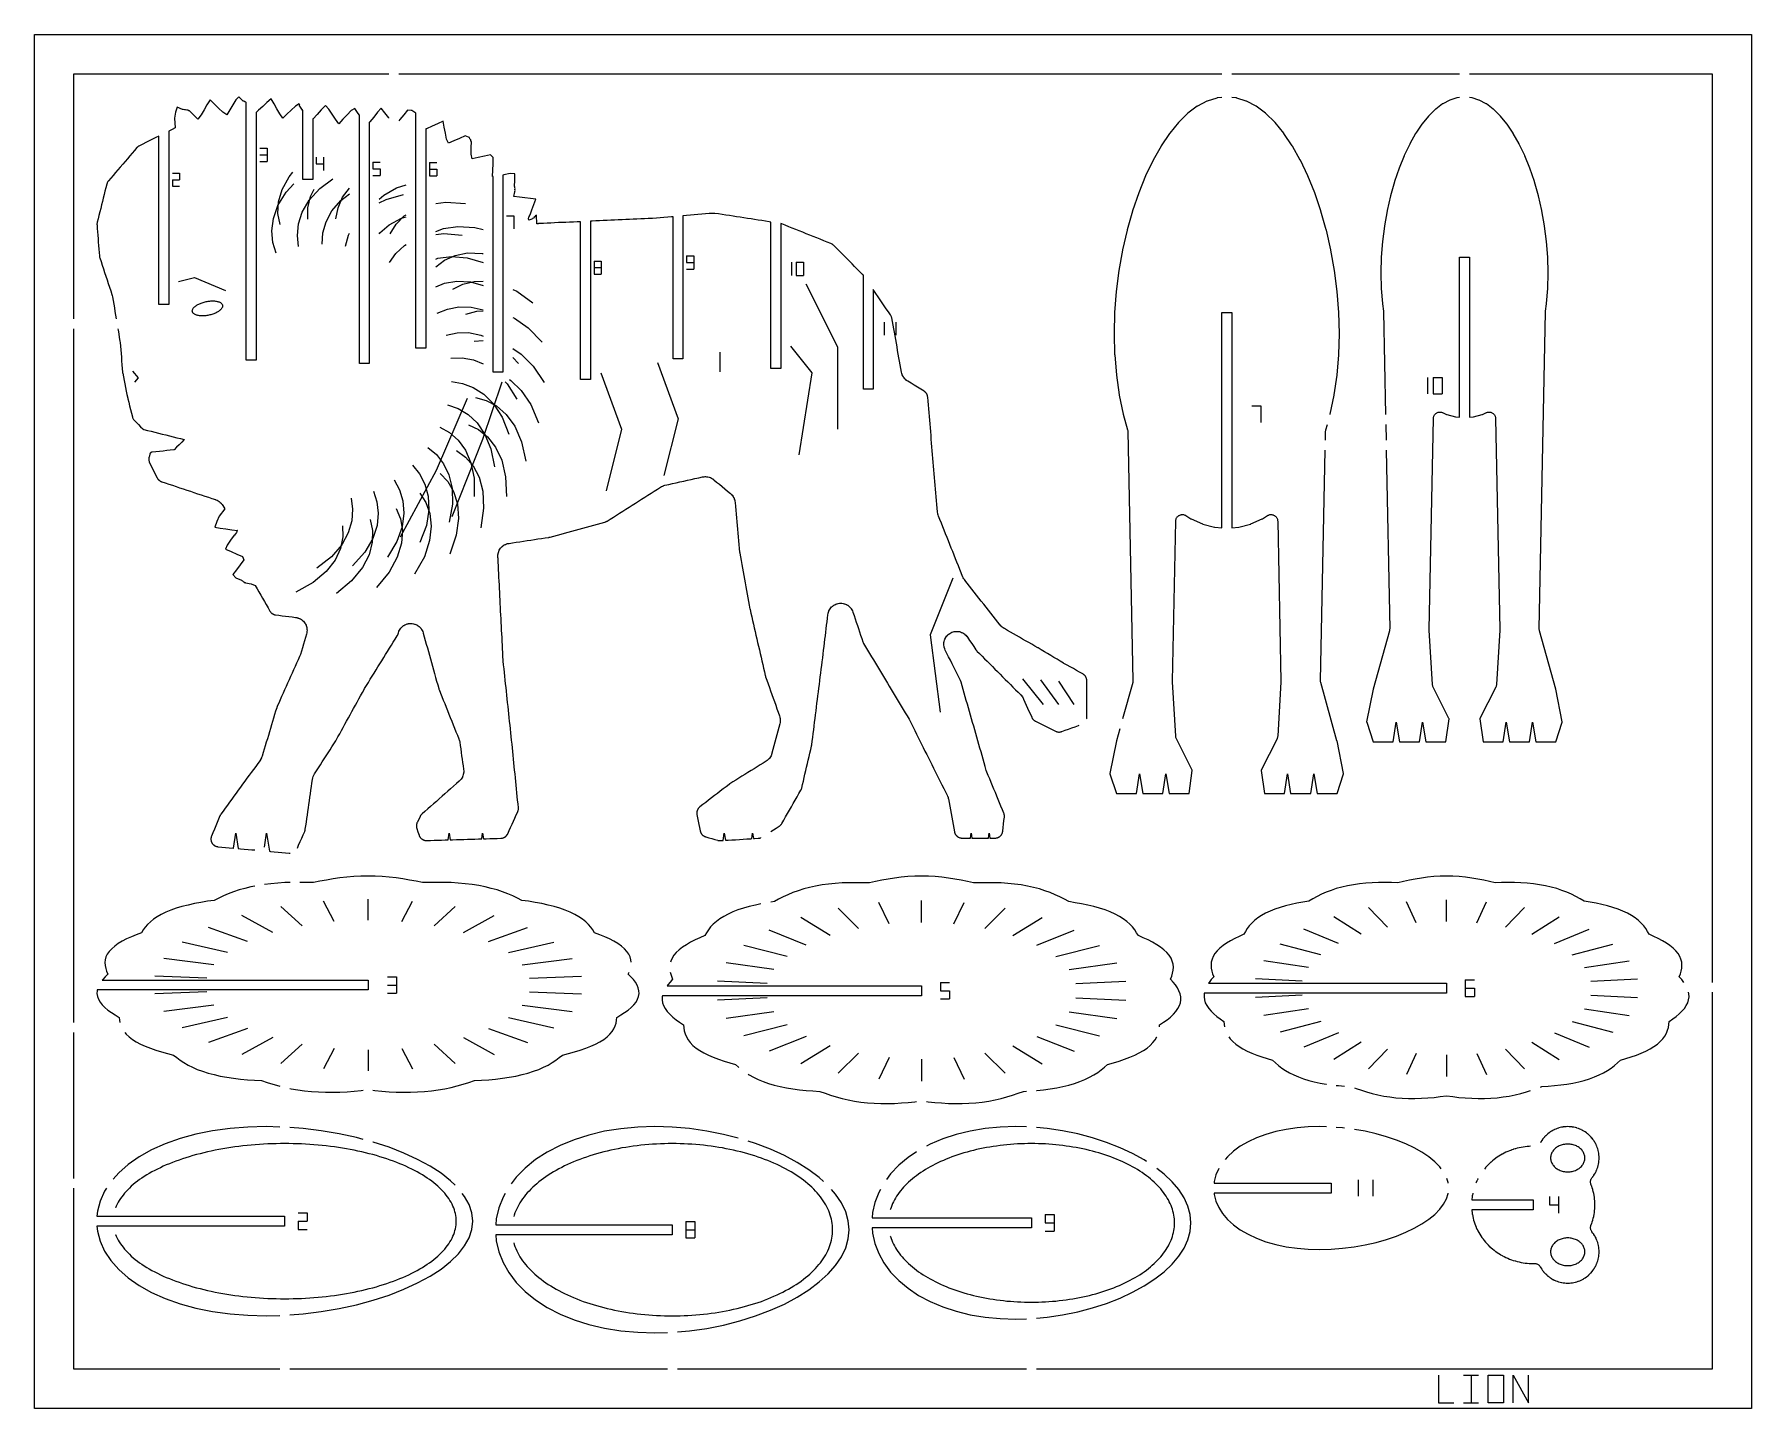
# Model space of a CAD drawing. Header units: millimetres. Extents: x 0 to 521, y 0 to 417.
import ezdxf

# ---------------------------------------------------------------- set-up
doc = ezdxf.new("R2010")
doc.units = ezdxf.units.MM
doc.layers.add('CUT', color=1, linetype='Continuous')
doc.layers.add('ENGRAVE', color=5, linetype='Continuous')

msp = doc.modelspace()

# ---------------------------------------------------------------- linework, layer by layer
at = {"layer": 'CUT'}
for points in [[(520.95, 416.87), (520.95, 0), (0, 0), (0, 416.87), (520.95, 416.87)], [(12, 330.57), (12, 404.87), (107.58, 404.87)], [(110.58, 404.87), (360.22, 404.87)], [(363.22, 404.87), (432.34, 404.87)], [(435.34, 404.87), (508.95, 404.87), (508.95, 129.3)], [(107.58, 391.47), (107.49, 391.59), (106.35, 393.04), (105.22, 394.49), (104.08, 393.23), (102.94, 391.78), (101.8, 390.33), (101.6, 390.15), (101.6, 317.06), (98.6, 317.06), (98.6, 392.39), (98.27, 392.87), (97.26, 394.39), (96.08, 393.79), (94.85, 392.44), (93.61, 391.1), (92.37, 389.76), (91.35, 391.11), (90.34, 392.63), (89.33, 394.15), (88.29, 395.29), (87.05, 393.94), (85.81, 392.6), (84.57, 391.26), (84.44, 391.22), (84.44, 372.86), (81.44, 372.86), (81.44, 393.84), (81.39, 393.91), (80.38, 395.43), (80.53, 395.43), (80.3, 395.82), (79.2, 395.11), (77.91, 393.9), (76.63, 392.7), (75.35, 391.49), (74.44, 392.75), (73.57, 394.28), (72.7, 395.81), (71.83, 397.34), (70.56, 396.24), (69.28, 395.03), (68, 393.83), (67.28, 393.17), (67.28, 318.02), (64.28, 318.02), (64.28, 396.21), (64.11, 396.33), (63.82, 396.41), (63.57, 396.61), (63.37, 396.63), (62.08, 397.87), (61.08, 397.05), (60.18, 395.51), (59.27, 393.97), (58.37, 392.43), (57.14, 393.27), (55.86, 394.51), (54.57, 395.75), (53.29, 396.99), (52.37, 395.54), (51.47, 394), (50.57, 392.46), (49.63, 391.15), (48.35, 392.39), (47.06, 393.63), (46.87, 393.65), (46.57, 393.84), (46.22, 393.87), (45.88, 393.99), (45.51, 393.97), (45.16, 394.09), (44.93, 394.04), (43.31, 394.8), (42.86, 393.23), (42.5, 391.48), (42.74, 388.52), (41.76, 388.03), (40.77, 387.54), (40.76, 387.53), (40.76, 334.91), (37.76, 334.91), (37.76, 386.03), (36.83, 385.57), (35.84, 385.07), (34.85, 384.58), (33.87, 384.09), (32.88, 383.59), (31.9, 383.1), (31.86, 383.08), (31.71, 383), (31.64, 382.95), (31.52, 382.86), (31.46, 382.82), (31.34, 382.72), (31.28, 382.66), (31.16, 382.54), (31.14, 382.51), (30.41, 381.66), (29.69, 380.82), (28.97, 379.98), (28.25, 379.14), (27.52, 378.29), (26.8, 377.45), (26.08, 376.61), (25.36, 375.76), (24.63, 374.92), (23.91, 374.08), (23.19, 373.24), (22.47, 372.39), (22.44, 372.36), (22.34, 372.24), (22.3, 372.18), (22.22, 372.06), (22.19, 371.99), (22.12, 371.86), (22.09, 371.8), (22.04, 371.67), (22.01, 371.6), (21.97, 371.44), (21.96, 371.41), (21.7, 370.36), (21.43, 369.31), (21.17, 368.26), (20.91, 367.21), (20.65, 366.16), (20.38, 365.11), (20.12, 364.06), (19.86, 363.02), (19.6, 361.97), (19.34, 360.92), (19.07, 359.87), (19.06, 359.83), (19.03, 359.64), (19.02, 359.56), (19, 359.39), (19, 359.31), (19, 359.12), (19.01, 359.08), (19.09, 358.03), (19.17, 356.98), (19.25, 355.94), (19.33, 354.89), (19.41, 353.84), (19.49, 352.79), (19.57, 351.75), (19.65, 350.7), (19.73, 349.65), (19.74, 349.6), (19.77, 349.39), (19.79, 349.3), (19.84, 349.09), (19.85, 349.04), (20.22, 347.94), (20.59, 346.83), (20.96, 345.72), (21.33, 344.62), (21.7, 343.51), (22.07, 342.41), (22.44, 341.3), (22.8, 340.19), (23.17, 339.09), (23.54, 337.98), (23.55, 337.97), (23.64, 337.65), (23.65, 337.62), (23.71, 337.3), (23.71, 337.29), (23.9, 336.16), (24.09, 335.04), (24.28, 333.92), (24.46, 332.79), (24.65, 331.67), (24.83, 330.57)], [(360.22, 397.72), (358.77, 397.57), (358.72, 397.56), (358.67, 397.55), (355.78, 396.63), (355.73, 396.62), (355.69, 396.6), (352.82, 395.08), (352.79, 395.06), (352.76, 395.04), (349.96, 392.94), (349.86, 392.85), (347.14, 390.19), (347.07, 390.11), (344.42, 386.89), (344.37, 386.82), (341.83, 383.06), (341.79, 383), (339.39, 378.75), (339.36, 378.69), (337.11, 373.99), (337.09, 373.94), (335.02, 368.84), (335, 368.78), (333.15, 363.33), (333.13, 363.28), (331.51, 357.53), (331.5, 357.48), (330.13, 351.49), (330.12, 351.44), (329.02, 345.26), (329.01, 345.21), (328.21, 338.91), (328.2, 338.87), (327.71, 332.51), (327.71, 332.45), (327.54, 326.1), (327.54, 326.04), (327.71, 319.75), (327.72, 319.69), (328.23, 313.53), (328.23, 313.47), (329.09, 307.49), (329.1, 307.42), (330.31, 301.69), (330.32, 301.62), (331.66, 296.88), (331.7, 296.72), (331.73, 296.55), (331.74, 296.38), (333.27, 220.88), (333.26, 220.69), (333.24, 220.5), (333.19, 220.31), (330.11, 209.22)], [(393.1, 301.56), (393.11, 301.62), (393.13, 301.69), (394.33, 307.42), (394.34, 307.49), (395.2, 313.47), (395.21, 313.53), (395.72, 319.69), (395.72, 319.75), (395.89, 326.04), (395.89, 326.1), (395.72, 332.45), (395.72, 332.51), (395.23, 338.87), (395.22, 338.91), (394.42, 345.21), (394.41, 345.26), (393.32, 351.44), (393.31, 351.49), (391.94, 357.48), (391.92, 357.53), (390.3, 363.28), (390.28, 363.33), (388.43, 368.78), (388.41, 368.84), (386.35, 373.94), (386.32, 373.99), (384.08, 378.69), (384.04, 378.75), (381.64, 383), (381.6, 383.06), (379.06, 386.82), (379.01, 386.89), (376.37, 390.11), (376.29, 390.19), (373.57, 392.85), (373.48, 392.94), (370.67, 395.04), (370.64, 395.06), (370.61, 395.08), (367.74, 396.6), (367.7, 396.62), (367.66, 396.63), (364.77, 397.55), (364.72, 397.56), (364.67, 397.57), (363.22, 397.72)], [(410.1, 290.73), (411.15, 236.55), (411.14, 236.35), (411.12, 236.16), (411.08, 235.97), (406.16, 218.29), (406.15, 218.22), (404.16, 208.31), (404.16, 208.26), (404.17, 208.21), (406.14, 202.3), (406.16, 202.26), (406.2, 202.26), (412.21, 202.26), (413.15, 208.26), (414.1, 202.26), (420.21, 202.26), (421.15, 208.26), (422.1, 202.26), (428.11, 202.26), (428.15, 202.26), (428.16, 202.3), (429.15, 209.21), (429.15, 209.26), (429.13, 209.3), (424.34, 218.89), (424.26, 219.07), (424.2, 219.27), (424.15, 219.46), (424.13, 219.67), (423.16, 236.18), (423.16, 236.33), (424.4, 300.34), (424.41, 300.54), (424.44, 300.73), (424.49, 300.92), (424.56, 301.1), (424.65, 301.28), (424.76, 301.45), (424.88, 301.6), (425.01, 301.74), (425.16, 301.87), (425.32, 301.99), (425.49, 302.08), (425.67, 302.16), (425.86, 302.23), (426.05, 302.27), (426.24, 302.29), (426.44, 302.3), (426.64, 302.29), (426.83, 302.25), (427.02, 302.2), (427.2, 302.13), (428.39, 301.61), (428.42, 301.59), (428.46, 301.58), (431.07, 300.9), (431.11, 300.89), (431.16, 300.89), (432.34, 300.79), (432.34, 349.27), (435.34, 349.27), (435.34, 300.79), (436.52, 300.89), (436.56, 300.89), (436.6, 300.9), (439.21, 301.58), (439.25, 301.59), (439.29, 301.61), (440.47, 302.13), (440.66, 302.2), (440.84, 302.25), (441.04, 302.29), (441.23, 302.3), (441.43, 302.29), (441.63, 302.27), (441.82, 302.23), (442, 302.16), (442.18, 302.08), (442.36, 301.99), (442.52, 301.87), (442.66, 301.74), (442.8, 301.6), (442.92, 301.45), (443.02, 301.28), (443.11, 301.1), (443.18, 300.92), (443.23, 300.73), (443.27, 300.54), (443.28, 300.34), (444.52, 236.33), (444.52, 236.18), (443.54, 219.67), (443.52, 219.46), (443.48, 219.27), (443.42, 219.07), (443.34, 218.89), (438.54, 209.3), (438.52, 209.26), (438.53, 209.21), (439.51, 202.3), (439.52, 202.26), (439.57, 202.26), (445.58, 202.26), (446.52, 208.26), (447.46, 202.26), (453.58, 202.26), (454.52, 208.26), (455.46, 202.26), (461.47, 202.26), (461.52, 202.26), (461.54, 202.3), (463.5, 208.21), (463.52, 208.26), (463.51, 208.31), (461.53, 218.22), (461.51, 218.29), (456.6, 235.97), (456.56, 236.16), (456.53, 236.35), (456.53, 236.55), (458.39, 332.67), (458.41, 332.92), (458.72, 335.13), (458.73, 335.19), (459.11, 339.76), (459.11, 339.81), (459.24, 344.48), (459.24, 344.53), (459.11, 349.24), (459.11, 349.29), (458.75, 354.01), (458.74, 354.06), (458.15, 358.73), (458.14, 358.77), (457.33, 363.35), (457.32, 363.4), (456.3, 367.84), (456.29, 367.89), (455.09, 372.15), (455.07, 372.21), (453.7, 376.25), (453.68, 376.3), (452.15, 380.07), (452.12, 380.13), (450.46, 383.61), (450.43, 383.67), (448.65, 386.81), (448.61, 386.87), (446.74, 389.64), (446.68, 389.72), (444.74, 392.09), (444.66, 392.17), (442.66, 394.13), (442.56, 394.21), (440.5, 395.76), (440.47, 395.78), (440.44, 395.8), (438.33, 396.92), (438.28, 396.94), (438.24, 396.95), (436.12, 397.63), (436.07, 397.64), (436.02, 397.65), (435.34, 397.72)], [(432.34, 397.72), (431.66, 397.65), (431.61, 397.64), (431.56, 397.63), (429.43, 396.95), (429.39, 396.94), (429.35, 396.92), (427.24, 395.8), (427.2, 395.78), (427.17, 395.76), (425.11, 394.21), (425.01, 394.13), (423.01, 392.17), (422.94, 392.09), (420.99, 389.72), (420.94, 389.64), (419.06, 386.87), (419.02, 386.81), (417.24, 383.67), (417.21, 383.61), (415.55, 380.13), (415.53, 380.07), (414, 376.3), (413.98, 376.25), (412.6, 372.21), (412.59, 372.15), (411.39, 367.89), (411.37, 367.84), (410.36, 363.4), (410.35, 363.35), (409.53, 358.77), (409.53, 358.73), (408.93, 354.06), (408.93, 354.01), (408.56, 349.29), (408.56, 349.24), (408.44, 344.53), (408.44, 344.48), (408.56, 339.81), (408.57, 339.76), (408.94, 335.19), (408.95, 335.13), (409.27, 332.92), (409.29, 332.67), (409.89, 301.56)], [(319.2, 209.22), (319.22, 209.29), (319.23, 209.36), (319.26, 209.52), (319.27, 209.6), (319.27, 209.78), (319.28, 209.82), (319.28, 210.92), (319.28, 212.02), (319.28, 213.11), (319.28, 214.21), (319.28, 215.31), (319.28, 216.41), (319.28, 217.51), (319.28, 218.61), (319.28, 219.71), (319.28, 220.8), (319.27, 220.84), (319.27, 221.01), (319.26, 221.09), (319.24, 221.24), (319.22, 221.31), (319.19, 221.46), (319.17, 221.53), (319.12, 221.67), (319.09, 221.74), (319.02, 221.88), (318.99, 221.94), (318.91, 222.07), (318.87, 222.14), (318.78, 222.26), (318.73, 222.32), (318.63, 222.43), (318.58, 222.48), (318.47, 222.59), (318.41, 222.63), (318.29, 222.73), (318.23, 222.77), (318.09, 222.86), (318.06, 222.88), (317.1, 223.41), (316.15, 223.94), (315.19, 224.47), (314.24, 225), (313.29, 225.53), (312.33, 226.06), (312.33, 226.06), (312.19, 226.14), (312.18, 226.14), (311.22, 226.72), (310.26, 227.3), (309.3, 227.88), (308.33, 228.45), (307.37, 229.03), (306.41, 229.61), (305.45, 230.18), (304.49, 230.76), (304.48, 230.76), (304.46, 230.77), (304.46, 230.78), (304.45, 230.78), (304.45, 230.78), (304.43, 230.8), (304.43, 230.8), (303.5, 231.33), (302.58, 231.85), (301.65, 232.38), (300.72, 232.91), (299.8, 233.44), (298.87, 233.97), (297.95, 234.5), (297.02, 235.03), (296.1, 235.55), (295.17, 236.08), (294.25, 236.61), (294.23, 236.62), (293.9, 236.84), (293.86, 236.86), (293.6, 237.07), (293.57, 237.09), (293.33, 237.32), (293.3, 237.35), (293.04, 237.65), (293.03, 237.67), (292.31, 238.58), (291.59, 239.49), (290.87, 240.4), (290.15, 241.31), (289.43, 242.23), (288.71, 243.14), (287.99, 244.05), (287.27, 244.96), (286.55, 245.87), (285.83, 246.78), (285.11, 247.7), (284.39, 248.61), (283.67, 249.52), (282.95, 250.43), (282.23, 251.34), (282.22, 251.36), (281.98, 251.69), (281.96, 251.72), (281.79, 252.01), (281.78, 252.04), (281.61, 252.41), (281.6, 252.43), (281.17, 253.5), (280.74, 254.58), (280.31, 255.66), (279.88, 256.73), (279.45, 257.81), (279.02, 258.89), (278.59, 259.97), (278.15, 261.04), (277.72, 262.12), (277.29, 263.2), (276.86, 264.27), (276.43, 265.35), (276, 266.43), (275.57, 267.51), (275.14, 268.58), (274.71, 269.66), (274.28, 270.74), (274.27, 270.76), (274.14, 271.15), (274.12, 271.18), (274.05, 271.52), (274.04, 271.56), (273.98, 271.97), (273.98, 271.99), (273.88, 273.15), (273.78, 274.31), (273.68, 275.47), (273.59, 276.63), (273.49, 277.79), (273.39, 278.95), (273.29, 280.11), (273.19, 281.27), (273.09, 282.43), (272.99, 283.59), (272.89, 284.75), (272.8, 285.91), (272.7, 287.07), (272.6, 288.23), (272.5, 289.4), (272.4, 290.56), (272.3, 291.72), (272.2, 292.88), (272.1, 294.04), (272.01, 295.2), (271.91, 296.36), (271.81, 297.52), (271.71, 298.68), (271.61, 299.84), (271.51, 301), (271.41, 302.16), (271.31, 303.32), (271.21, 304.48), (271.12, 305.65), (271.02, 306.81), (271.01, 306.84), (270.99, 307), (270.98, 307.08), (270.95, 307.22), (270.93, 307.29), (270.88, 307.43), (270.86, 307.49), (270.8, 307.63), (270.76, 307.69), (270.69, 307.82), (270.66, 307.88), (270.57, 308), (270.53, 308.06), (270.44, 308.17), (270.39, 308.23), (270.29, 308.33), (270.23, 308.38), (270.12, 308.47), (270.06, 308.52), (269.93, 308.61), (269.9, 308.63), (268.91, 309.24), (267.92, 309.85), (266.93, 310.46), (265.94, 311.06), (264.95, 311.67), (264.93, 311.68), (264.61, 311.9), (264.58, 311.92), (264.33, 312.13), (264.3, 312.16), (264.07, 312.39), (264.04, 312.42), (263.84, 312.67), (263.81, 312.7), (263.63, 312.97), (263.61, 313), (263.45, 313.28), (263.44, 313.32), (263.3, 313.62), (263.29, 313.65), (263.19, 313.96), (263.18, 313.99), (263.09, 314.38), (263.09, 314.39), (262.89, 315.49), (262.69, 316.59), (262.49, 317.69), (262.29, 318.79), (262.09, 319.89), (261.89, 320.99), (261.69, 322.09), (261.49, 323.19), (261.29, 324.29), (261.09, 325.39), (260.89, 326.49), (260.69, 327.59), (260.49, 328.69), (260.29, 329.79), (260.09, 330.89), (260.08, 330.93), (260.04, 331.11), (260.01, 331.19), (259.96, 331.34), (259.93, 331.42), (259.86, 331.57), (259.82, 331.64), (259.72, 331.8), (259.7, 331.83), (259.07, 332.74), (258.45, 333.65), (257.82, 334.57), (257.19, 335.48), (256.56, 336.39), (255.94, 337.3), (255.31, 338.22), (254.68, 339.13), (254.48, 339.43), (254.48, 309.21), (251.48, 309.21), (251.48, 343.78), (251.43, 343.85), (251.38, 343.9), (251.28, 344.02), (251.25, 344.04), (250.45, 344.85), (249.64, 345.65), (248.84, 346.46), (248.04, 347.26), (247.23, 348.06), (246.43, 348.87), (245.62, 349.67), (244.82, 350.47), (244.02, 351.28), (243.21, 352.08), (242.41, 352.89), (242.38, 352.91), (242.25, 353.03), (242.19, 353.08), (242.06, 353.18), (241.99, 353.22), (241.86, 353.3), (241.79, 353.34), (241.63, 353.41), (241.59, 353.43), (240.53, 353.85), (239.47, 354.28), (238.41, 354.7), (237.34, 355.12), (236.28, 355.55), (235.22, 355.97), (234.16, 356.4), (233.1, 356.82), (232.03, 357.25), (230.97, 357.67), (229.91, 358.1), (228.85, 358.52), (227.79, 358.95), (226.72, 359.37), (226.68, 359.39), (226.49, 359.45), (226.41, 359.47), (226.4, 359.48), (226.4, 315.53), (223.4, 315.53), (223.4, 359.95), (222.89, 360.03), (221.79, 360.2), (220.7, 360.37), (219.6, 360.53), (218.51, 360.7), (217.42, 360.87), (216.32, 361.04), (215.23, 361.21), (214.13, 361.38), (213.04, 361.54), (211.94, 361.71), (210.85, 361.88), (209.76, 362.05), (208.66, 362.22), (207.57, 362.39), (206.47, 362.55), (206.43, 362.56), (206.22, 362.58), (206.13, 362.58), (205.92, 362.58), (205.88, 362.57), (204.73, 362.48), (203.59, 362.38), (202.44, 362.29), (201.3, 362.19), (200.15, 362.1), (199.01, 362), (197.86, 361.91), (196.76, 361.81), (196.76, 318.46), (193.76, 318.46), (193.76, 361.56), (193.28, 361.53), (192.14, 361.43), (190.99, 361.33), (189.84, 361.24), (188.7, 361.14), (187.55, 361.05), (187.55, 361.05), (187.36, 361.04), (187.36, 361.04), (186.22, 360.98), (185.09, 360.93), (183.95, 360.88), (182.81, 360.83), (181.68, 360.78), (180.54, 360.73), (179.41, 360.67), (178.27, 360.62), (177.14, 360.57), (176, 360.52), (174.87, 360.47), (173.73, 360.42), (172.6, 360.36), (171.46, 360.31), (170.32, 360.26), (169.19, 360.21), (168.68, 360.19), (168.68, 312.22), (165.68, 312.22), (165.68, 360.05), (164.65, 360), (163.51, 359.95), (162.38, 359.9), (161.24, 359.85), (160.11, 359.8), (158.97, 359.75), (157.83, 359.69), (156.7, 359.64), (155.56, 359.59), (154.43, 359.54), (153.29, 359.49), (153.27, 359.49), (153.18, 359.48), (153.16, 359.48), (153.03, 359.47), (153.01, 359.46), (152.92, 359.45), (152.91, 359.45), (152.86, 359.44), (152.82, 359.44), (152.46, 359.43), (152.42, 359.43), (152.31, 362.05), (151.89, 361.71), (152.02, 361.62), (151.55, 361.32), (151.63, 361.23), (151.12, 360.98), (151.15, 360.9), (150.62, 360.71), (150.61, 360.66), (150.05, 360.52), (150, 360.5), (149.89, 360.88), (149.92, 360.92), (150.04, 361.48), (150.1, 361.48), (150.31, 362.13), (150.36, 362.1), (150.95, 363.69), (151.54, 365.27), (152.13, 366.86), (150.49, 367.09), (148.81, 367.29), (147.13, 367.49), (145.44, 367.68), (145.77, 369.11), (145.76, 369.22), (145.83, 369.54), (145.8, 369.76), (145.81, 370.07), (145.74, 370.3), (145.73, 370.64), (145.66, 370.77), (145.72, 372.66), (145.79, 374.55), (144.32, 374.62), (142.46, 374.24), (142.16, 374.17), (142.16, 314.41), (139.16, 314.41), (139.16, 373.77), (139.01, 373.76), (139.07, 375.65), (139.14, 377.55), (139.16, 378.05), (139.16, 379.48), (138.39, 380.28), (136.53, 379.89), (134.68, 379.51), (132.83, 379.12), (132.49, 380.54), (132.55, 382.43), (132.62, 384.32), (132.46, 384.51), (132.38, 384.87), (132.09, 385.2), (131.97, 385.55), (131.75, 385.73), (130.65, 386.08), (128.97, 385.33), (127.3, 384.58), (125.62, 383.83), (125.01, 385.1), (124.68, 386.9), (124.34, 388.71), (124, 390.5), (122.33, 389.75), (120.65, 389), (118.98, 388.25), (118.76, 388.22), (118.76, 321.68), (115.76, 321.68), (115.76, 392.99), (115.73, 393.01), (115.42, 393.17), (115.16, 393.41), (114.81, 393.54), (114.56, 393.77), (114.32, 393.82), (113.18, 393.89), (112.04, 392.44), (110.9, 391), (110.58, 390.59)], [(54.4, 332.1), (54.12, 332), (53.84, 331.91), (53.55, 331.82), (53.25, 331.75), (52.95, 331.68), (52.65, 331.62), (52.35, 331.57), (52.05, 331.53), (51.75, 331.5), (51.46, 331.48), (51.17, 331.46), (50.88, 331.46), (50.61, 331.47), (50.34, 331.49), (50.08, 331.51), (49.83, 331.55), (49.59, 331.6), (49.36, 331.65), (49.15, 331.71), (48.95, 331.79), (48.77, 331.87), (48.6, 331.96), (48.45, 332.05), (48.32, 332.16), (48.21, 332.27), (48.11, 332.38), (48.03, 332.51), (47.98, 332.63), (47.94, 332.77), (47.92, 332.9), (47.92, 333.04), (47.94, 333.19), (47.98, 333.33), (48.04, 333.48), (48.12, 333.63), (48.22, 333.78), (48.33, 333.93), (48.47, 334.08), (48.62, 334.22), (48.79, 334.37), (48.97, 334.51), (49.17, 334.65), (49.38, 334.78), (49.61, 334.91), (49.85, 335.04), (50.1, 335.16), (50.36, 335.27), (50.63, 335.38), (50.91, 335.48), (51.19, 335.57), (51.48, 335.66), (51.78, 335.73), (52.08, 335.8), (52.38, 335.86), (52.68, 335.91), (52.98, 335.95), (53.28, 335.98), (53.57, 336), (53.86, 336.02), (54.15, 336.02), (54.43, 336.01), (54.69, 335.99), (54.96, 335.97), (55.2, 335.93), (55.44, 335.88), (55.67, 335.83), (55.88, 335.77), (56.08, 335.69), (56.26, 335.61), (56.43, 335.52), (56.58, 335.43), (56.71, 335.32), (56.82, 335.21), (56.92, 335.1), (57, 334.97), (57.06, 334.85), (57.09, 334.71), (57.11, 334.58), (57.11, 334.44), (57.09, 334.29), (57.05, 334.15), (56.99, 334), (56.91, 333.85), (56.82, 333.7), (56.7, 333.55), (56.57, 333.4), (56.41, 333.26), (56.25, 333.11), (56.06, 332.97), (55.86, 332.83), (55.65, 332.7), (55.42, 332.57), (55.18, 332.44), (54.93, 332.32), (54.67, 332.21), (54.4, 332.1)], [(329.28, 206.22), (328.28, 202.62), (328.27, 202.55), (326.28, 192.64), (326.28, 192.59), (326.29, 192.54), (328.26, 186.63), (328.27, 186.59), (328.32, 186.59), (334.33, 186.59), (335.27, 192.59), (336.22, 186.59), (342.33, 186.59), (343.27, 192.59), (344.22, 186.59), (350.23, 186.59), (350.27, 186.59), (350.28, 186.64), (351.27, 193.54), (351.27, 193.59), (351.25, 193.63), (346.46, 203.22), (346.38, 203.41), (346.31, 203.6), (346.27, 203.8), (346.25, 204), (345.28, 220.51), (345.27, 220.67), (346.26, 269.25), (346.27, 269.44), (346.3, 269.63), (346.35, 269.82), (346.42, 270), (346.5, 270.17), (346.6, 270.34), (346.72, 270.49), (346.85, 270.63), (346.99, 270.76), (347.15, 270.88), (347.31, 270.97), (347.49, 271.06), (347.67, 271.12), (347.85, 271.17), (348.04, 271.2), (348.24, 271.21), (348.43, 271.2), (348.62, 271.18), (348.81, 271.13), (348.99, 271.07), (349.16, 270.99), (349.33, 270.9), (350.87, 269.92), (350.9, 269.9), (350.94, 269.89), (354.39, 268.36), (354.43, 268.34), (354.47, 268.33), (358.01, 267.41), (358.05, 267.4), (358.09, 267.4), (360.22, 267.21), (360.22, 332.48), (363.22, 332.48), (363.22, 267.21), (365.34, 267.4), (365.38, 267.4), (365.42, 267.41), (368.96, 268.33), (369, 268.34), (369.04, 268.36), (372.5, 269.89), (372.53, 269.9), (372.56, 269.92), (374.1, 270.9), (374.27, 270.99), (374.45, 271.07), (374.63, 271.13), (374.81, 271.18), (375.01, 271.2), (375.2, 271.21), (375.39, 271.2), (375.58, 271.17), (375.77, 271.12), (375.95, 271.06), (376.12, 270.97), (376.29, 270.88), (376.44, 270.76), (376.58, 270.63), (376.71, 270.49), (376.83, 270.34), (376.93, 270.17), (377.01, 270), (377.08, 269.82), (377.13, 269.63), (377.16, 269.44), (377.18, 269.25), (378.16, 220.67), (378.16, 220.51), (377.18, 204), (377.16, 203.8), (377.12, 203.6), (377.06, 203.41), (376.98, 203.22), (372.18, 193.63), (372.16, 193.59), (372.17, 193.54), (373.15, 186.64), (373.16, 186.59), (373.21, 186.59), (379.22, 186.59), (380.16, 192.59), (381.1, 186.59), (387.22, 186.59), (388.16, 192.59), (389.1, 186.59), (395.11, 186.59), (395.16, 186.59), (395.18, 186.63), (397.14, 192.54), (397.16, 192.59), (397.15, 192.64), (395.17, 202.55), (395.15, 202.62), (390.24, 220.31), (390.2, 220.5), (390.17, 220.69), (390.17, 220.88), (391.58, 290.73)], [(12, 117.14), (12, 327.57)], [(25.33, 327.57), (25.4, 327.18), (25.59, 326.06), (25.77, 324.94), (25.96, 323.81), (25.96, 323.8), (26.01, 323.4), (26.01, 323.38), (26.11, 322.27), (26.2, 321.15), (26.29, 320.03), (26.39, 318.91), (26.48, 317.79), (26.57, 316.67), (26.67, 315.55), (26.76, 314.43), (26.76, 314.41), (26.77, 314.3), (26.78, 314.27), (26.79, 314.21), (26.79, 314.19), (26.81, 314.08), (26.81, 314.05), (27.03, 312.98), (27.24, 311.9), (27.46, 310.82), (27.67, 309.75), (27.89, 308.67), (28.1, 307.59), (28.32, 306.52), (28.32, 306.51), (28.33, 306.46), (28.33, 306.45), (28.34, 306.43), (28.34, 306.42), (28.35, 306.37), (28.35, 306.36), (28.63, 305.26), (28.91, 304.16), (29.18, 303.05), (29.46, 301.95), (29.73, 300.85), (29.74, 300.81), (29.79, 300.66), (29.81, 300.59), (29.86, 300.46), (29.89, 300.4), (29.96, 300.27), (29.99, 300.21), (30.07, 300.09), (30.11, 300.04), (30.19, 299.93), (30.24, 299.87), (30.34, 299.75), (30.37, 299.73), (30.99, 299.1), (31.61, 298.48), (32.24, 297.86), (32.86, 297.23), (32.91, 297.19), (32.97, 297.14), (33.03, 297.11), (33.09, 297.07), (33.16, 297.05), (33.23, 297.03), (34.34, 296.75), (35.45, 296.47), (36.57, 296.19), (37.68, 295.91), (38.79, 295.64), (39.91, 295.36), (41.02, 295.08), (42.14, 294.8), (43.25, 294.52), (44.36, 294.24), (45.48, 293.96), (45.49, 293.96), (45.48, 293.95), (44.71, 293.17), (43.94, 292.4), (43.16, 291.63), (42.39, 290.85), (42.38, 290.84), (42.36, 290.84), (41.25, 290.72), (40.14, 290.6), (39.03, 290.48), (37.92, 290.36), (36.81, 290.24), (35.7, 290.12), (35.63, 290.11), (35.55, 290.09), (35.48, 290.06), (35.4, 290.03), (35.34, 289.99), (35.27, 289.94), (35.22, 289.88), (35.17, 289.82), (35.12, 289.76), (35.08, 289.69), (35.05, 289.61), (35.03, 289.54), (34.79, 288.58), (34.78, 288.54), (34.75, 288.37), (34.74, 288.29), (34.72, 288.13), (34.72, 288.05), (34.72, 287.89), (34.72, 287.82), (34.74, 287.66), (34.75, 287.58), (34.79, 287.43), (34.81, 287.35), (34.86, 287.2), (34.88, 287.13), (34.95, 286.96), (34.97, 286.93), (35.43, 286.02), (35.88, 285.1), (36.34, 284.19), (36.8, 283.28), (37.25, 282.36), (37.27, 282.33), (37.36, 282.18), (37.4, 282.12), (37.48, 281.99), (37.53, 281.93), (37.63, 281.81), (37.68, 281.76), (37.79, 281.65), (37.85, 281.6), (37.97, 281.51), (38.04, 281.46), (38.16, 281.38), (38.23, 281.34), (38.37, 281.27), (38.44, 281.24), (38.6, 281.18), (38.63, 281.17), (39.72, 280.8), (40.81, 280.44), (41.9, 280.08), (42.99, 279.72), (44.07, 279.35), (45.16, 278.99), (46.25, 278.63), (47.34, 278.27), (48.43, 277.9), (49.51, 277.54), (50.6, 277.18), (51.69, 276.81), (52.78, 276.45), (53.87, 276.09), (54.95, 275.73), (54.97, 275.72), (55.37, 275.56), (55.41, 275.55), (55.73, 275.38), (55.77, 275.36), (56.07, 275.16), (56.1, 275.14), (56.38, 274.91), (56.41, 274.88), (56.67, 274.63), (56.69, 274.6), (56.92, 274.32), (56.95, 274.29), (57.18, 273.93), (57.19, 273.91), (57.74, 272.97), (56.05, 270.71), (55.4, 269.07), (54.75, 267.43), (56.36, 267.1), (58.11, 266.86), (59.86, 266.62), (61.58, 266.36), (61.57, 266.33), (61.33, 265.8), (61.29, 265.79), (61.05, 265.37), (61, 265.4), (60.67, 264.92), (60.64, 264.95), (59.54, 263.46), (58.45, 261.97), (58.01, 260.67), (59.71, 259.96), (61.42, 259.24), (63.13, 258.53), (63.5, 257.45), (62.4, 255.96), (61.31, 254.47), (60.22, 252.98), (61.13, 252.05), (62.84, 251.34), (62.92, 251.22), (63.15, 251.09), (63.31, 250.92), (63.53, 250.8), (63.69, 250.65), (63.94, 250.57), (64.03, 250.49), (65.81, 250.23), (67.03, 249.65), (67.58, 248.69), (68.13, 247.72), (68.68, 246.76), (69.23, 245.8), (69.78, 244.84), (70.33, 243.88), (70.88, 242.92), (71.43, 241.95), (71.45, 241.92), (71.54, 241.77), (71.59, 241.7), (71.69, 241.58), (71.74, 241.52), (71.86, 241.4), (71.92, 241.35), (72.04, 241.24), (72.1, 241.2), (72.24, 241.11), (72.31, 241.07), (72.45, 240.99), (72.52, 240.96), (72.67, 240.9), (72.75, 240.87), (72.9, 240.83), (72.98, 240.81), (73.16, 240.78), (73.2, 240.77), (74.21, 240.65), (75.21, 240.52), (76.22, 240.39), (77.23, 240.27), (78.24, 240.14), (79.25, 240.02), (79.27, 240.01), (79.67, 239.94), (79.71, 239.93), (80.03, 239.84), (80.07, 239.83), (80.38, 239.71), (80.42, 239.7), (80.72, 239.55), (80.75, 239.53), (81.04, 239.35), (81.07, 239.33), (81.34, 239.12), (81.37, 239.1), (81.62, 238.86), (81.64, 238.84), (81.87, 238.58), (81.89, 238.55), (82.09, 238.28), (82.11, 238.25), (82.28, 237.96), (82.3, 237.92), (82.44, 237.62), (82.45, 237.58), (82.56, 237.26), (82.57, 237.23), (82.65, 236.9), (82.66, 236.86), (82.71, 236.52), (82.71, 236.49), (82.73, 236.15), (82.73, 236.11), (82.71, 235.77), (82.71, 235.74), (82.66, 235.4), (82.65, 235.36), (82.55, 234.97), (82.55, 234.95), (82.24, 233.92), (81.93, 232.89), (81.62, 231.86), (81.31, 230.83), (81, 229.8), (80.7, 228.77), (80.69, 228.75), (80.46, 228.15), (80.45, 228.12), (80, 227.12), (79.55, 226.11), (79.1, 225.11), (78.64, 224.1), (78.19, 223.1), (77.74, 222.09), (77.29, 221.08), (76.83, 220.08), (76.38, 219.07), (75.93, 218.07), (75.48, 217.06), (75.02, 216.06), (74.57, 215.05), (74.12, 214.04), (73.67, 213.04), (73.65, 213.01), (73.61, 212.9), (73.6, 212.87), (73.57, 212.8), (73.56, 212.78), (73.52, 212.66), (73.51, 212.63), (73.2, 211.58), (72.88, 210.53), (72.57, 209.49), (72.25, 208.44), (71.94, 207.39), (71.63, 206.34), (71.31, 205.29), (71, 204.24), (70.68, 203.19), (70.37, 202.14), (70.05, 201.1), (69.74, 200.05), (69.42, 199), (69.11, 197.95), (69.1, 197.93), (68.94, 197.49), (68.92, 197.45), (68.75, 197.09), (68.73, 197.05), (68.47, 196.66), (68.46, 196.64), (67.8, 195.73), (67.14, 194.83), (66.48, 193.92), (65.82, 193.01), (65.16, 192.11), (64.5, 191.2), (63.84, 190.29), (63.18, 189.39), (62.53, 188.48), (61.87, 187.57), (61.21, 186.67), (60.55, 185.76), (59.89, 184.85), (59.23, 183.95), (58.57, 183.04), (57.91, 182.13), (57.25, 181.23), (56.59, 180.32), (56.57, 180.28), (56.45, 180.11), (56.41, 180.03), (56.32, 179.85), (56.3, 179.8), (55.88, 178.79), (55.45, 177.77), (55.03, 176.75), (54.6, 175.73), (54.18, 174.71), (53.75, 173.69), (53.74, 173.65), (53.68, 173.49), (53.66, 173.41), (53.62, 173.27), (53.6, 173.19), (53.58, 173.04), (53.57, 172.96), (53.57, 172.81), (53.57, 172.73), (53.57, 172.58), (53.58, 172.5), (53.6, 172.35), (53.62, 172.27), (53.66, 172.12), (53.68, 172.05), (53.73, 171.9), (53.76, 171.83), (53.83, 171.69), (53.87, 171.63), (53.94, 171.49), (53.99, 171.43), (54.08, 171.31), (54.13, 171.25), (54.23, 171.13), (54.29, 171.08), (54.4, 170.98), (54.46, 170.93), (54.59, 170.84), (54.65, 170.8), (54.78, 170.72), (54.85, 170.68), (54.99, 170.62), (55.06, 170.59), (55.21, 170.54), (55.28, 170.52), (55.43, 170.48), (55.51, 170.47), (55.68, 170.44), (55.72, 170.44), (56.86, 170.34), (58, 170.24), (59.13, 170.14), (60.27, 170.04), (60.39, 170.03), (61.1, 174.52), (61.82, 169.9), (62.55, 169.83), (63.69, 169.73), (64.83, 169.63), (65.97, 169.53), (66.84, 169.46)], [(391.64, 293.73), (391.69, 296.38), (391.7, 296.55), (391.73, 296.72), (391.77, 296.88), (392.25, 298.56)], [(409.95, 298.56), (410.04, 293.73)], [(79.78, 170.05), (80.18, 170.96), (80.64, 171.99), (81.1, 173.02), (81.56, 174.05), (82.02, 175.09), (82.03, 175.12), (82.09, 175.27), (82.11, 175.34), (82.15, 175.48), (82.17, 175.55), (82.2, 175.7), (82.2, 175.74), (82.36, 176.82), (82.51, 177.9), (82.67, 178.98), (82.82, 180.06), (82.98, 181.14), (83.13, 182.22), (83.28, 183.3), (83.44, 184.38), (83.59, 185.46), (83.75, 186.54), (83.9, 187.62), (84.06, 188.7), (84.21, 189.78), (84.37, 190.87), (84.37, 190.89), (84.46, 191.33), (84.47, 191.37), (84.58, 191.73), (84.59, 191.77), (84.74, 192.11), (84.76, 192.15), (84.98, 192.54), (85, 192.56), (85.58, 193.47), (86.17, 194.38), (86.76, 195.3), (87.34, 196.21), (87.93, 197.12), (88.52, 198.04), (89.11, 198.95), (89.69, 199.86), (90.28, 200.78), (90.87, 201.69), (91.45, 202.6), (91.46, 202.62), (91.5, 202.67), (91.5, 202.68), (91.52, 202.72), (91.53, 202.73), (91.56, 202.79), (91.57, 202.8), (92.1, 203.76), (92.63, 204.72), (93.16, 205.68), (93.69, 206.64), (94.21, 207.61), (94.74, 208.57), (95.27, 209.53), (95.8, 210.49), (96.33, 211.45), (96.86, 212.41), (97.39, 213.37), (97.92, 214.34), (98.44, 215.3), (98.97, 216.26), (99.5, 217.22), (100.03, 218.18), (100.04, 218.19), (100.16, 218.41), (100.17, 218.42), (100.75, 219.36), (101.33, 220.3), (101.91, 221.24), (102.5, 222.18), (103.08, 223.12), (103.66, 224.06), (104.24, 225), (104.82, 225.94), (105.41, 226.88), (105.99, 227.82), (106.57, 228.76), (107.15, 229.7), (107.74, 230.64), (108.32, 231.58), (108.9, 232.52), (109.48, 233.46), (110.06, 234.4), (110.08, 234.43), (110.16, 234.57), (110.19, 234.63), (110.24, 234.75), (110.27, 234.81), (110.32, 234.96), (110.33, 234.99), (110.43, 235.34), (110.44, 235.36), (110.58, 235.75), (110.59, 235.79), (110.74, 236.1), (110.76, 236.14), (110.94, 236.43), (110.96, 236.47), (111.17, 236.75), (111.19, 236.78), (111.43, 237.03), (111.45, 237.06), (111.71, 237.29), (111.74, 237.32), (112.02, 237.52), (112.05, 237.54), (112.35, 237.72), (112.39, 237.74), (112.7, 237.89), (112.74, 237.9), (113.06, 238.02), (113.1, 238.03), (113.44, 238.11), (113.48, 238.12), (113.82, 238.17), (113.86, 238.17), (114.21, 238.18), (114.24, 238.18), (114.59, 238.16), (114.63, 238.16), (114.97, 238.1), (115.01, 238.1), (115.35, 238.01), (115.38, 238), (115.71, 237.87), (115.74, 237.86), (116.06, 237.71), (116.09, 237.69), (116.39, 237.5), (116.42, 237.48), (116.69, 237.27), (116.72, 237.25), (116.98, 237.01), (117, 236.98), (117.23, 236.72), (117.26, 236.69), (117.46, 236.41), (117.48, 236.37), (117.65, 236.07), (117.67, 236.04), (117.81, 235.72), (117.83, 235.69), (117.96, 235.29), (117.96, 235.27), (118.28, 234.15), (118.59, 233.03), (118.9, 231.91), (119.22, 230.79), (119.53, 229.67), (119.85, 228.55), (120.16, 227.43), (120.47, 226.31), (120.79, 225.19), (121.1, 224.07), (121.41, 222.95), (121.73, 221.83), (122.04, 220.71), (122.35, 219.59), (122.67, 218.47), (122.67, 218.45), (122.7, 218.35), (122.71, 218.33), (122.73, 218.27), (122.74, 218.25), (122.77, 218.15), (122.78, 218.13), (123.21, 217.07), (123.63, 216), (124.06, 214.94), (124.49, 213.87), (124.91, 212.8), (125.34, 211.74), (125.77, 210.67), (126.19, 209.61), (126.62, 208.54), (127.05, 207.47), (127.47, 206.41), (127.9, 205.34), (128.33, 204.28), (128.75, 203.21), (128.76, 203.19), (128.92, 202.71), (128.93, 202.67), (129.03, 202.18), (129.03, 202.16), (129.18, 201.13), (129.33, 200.1), (129.47, 199.07), (129.62, 198.04), (129.77, 197.01), (129.91, 195.99), (130.06, 194.96), (130.21, 193.93), (130.21, 193.91), (130.25, 193.5), (130.25, 193.46), (130.25, 193.11), (130.25, 193.07), (130.21, 192.73), (130.2, 192.69), (130.13, 192.35), (130.12, 192.31), (130.02, 191.98), (130.01, 191.95), (129.87, 191.63), (129.85, 191.59), (129.69, 191.29), (129.67, 191.26), (129.47, 190.97), (129.45, 190.94), (129.22, 190.67), (129.2, 190.65), (128.9, 190.36), (128.89, 190.34), (128.02, 189.58), (127.15, 188.81), (126.28, 188.05), (125.42, 187.28), (124.55, 186.52), (123.68, 185.75), (122.82, 184.99), (121.95, 184.22), (121.08, 183.45), (120.21, 182.69), (119.35, 181.92), (118.48, 181.16), (117.61, 180.39), (117.58, 180.37), (117.46, 180.25), (117.41, 180.2), (117.31, 180.08), (117.27, 180.02), (117.18, 179.9), (117.14, 179.84), (117.06, 179.69), (117.04, 179.66), (116.59, 178.75), (116.14, 177.84), (116.12, 177.81), (116.05, 177.65), (116.02, 177.58), (115.98, 177.43), (115.96, 177.36), (115.92, 177.21), (115.91, 177.14), (115.89, 176.98), (115.89, 176.91), (115.88, 176.75), (115.89, 176.68), (115.9, 176.53), (115.91, 176.45), (115.93, 176.3), (115.95, 176.22), (116, 176.06), (116.01, 176.02), (116.35, 174.99), (116.7, 173.95), (116.71, 173.91), (116.77, 173.75), (116.81, 173.68), (116.88, 173.55), (116.91, 173.48), (117, 173.35), (117.04, 173.29), (117.14, 173.17), (117.19, 173.11), (117.29, 173), (117.35, 172.95), (117.46, 172.85), (117.52, 172.8), (117.65, 172.71), (117.72, 172.67), (117.85, 172.6), (117.92, 172.56), (118.06, 172.5), (118.13, 172.47), (118.28, 172.42), (118.35, 172.4), (118.5, 172.37), (118.58, 172.36), (118.73, 172.34), (118.8, 172.34), (118.98, 172.33), (119.02, 172.33), (120.14, 172.37), (121.27, 172.4), (122.39, 172.44), (123.52, 172.47), (124.64, 172.5), (125.52, 172.53), (125.84, 174.52), (126.15, 172.55), (126.89, 172.57), (128.02, 172.61), (129.14, 172.64), (130.27, 172.67), (131.39, 172.71), (132.52, 172.74), (133.64, 172.78), (134.77, 172.81), (135.71, 172.84), (135.98, 174.52), (136.24, 172.85), (137.02, 172.88), (138.14, 172.91), (139.27, 172.95), (140.39, 172.98), (141.52, 173.02), (141.56, 173.02), (141.74, 173.03), (141.81, 173.04), (141.97, 173.07), (142.05, 173.09), (142.2, 173.13), (142.27, 173.16), (142.42, 173.22), (142.49, 173.25), (142.63, 173.33), (142.7, 173.37), (142.83, 173.45), (142.89, 173.5), (143.01, 173.6), (143.07, 173.65), (143.18, 173.77), (143.24, 173.82), (143.34, 173.95), (143.38, 174.01), (143.47, 174.14), (143.51, 174.21), (143.59, 174.37), (143.61, 174.4), (144.04, 175.35), (144.47, 176.3), (144.9, 177.25), (145.33, 178.2), (145.76, 179.15), (146.2, 180.1), (146.63, 181.05), (146.64, 181.09), (146.71, 181.26), (146.74, 181.33), (146.78, 181.49), (146.8, 181.57), (146.82, 181.73), (146.83, 181.82), (146.84, 181.98), (146.84, 182.06), (146.83, 182.25), (146.83, 182.29), (146.72, 183.42), (146.6, 184.56), (146.49, 185.7), (146.38, 186.83), (146.26, 187.97), (146.15, 189.11), (146.04, 190.24), (145.92, 191.38), (145.81, 192.52), (145.69, 193.65), (145.58, 194.79), (145.47, 195.92), (145.35, 197.06), (145.24, 198.2), (145.13, 199.33), (145.01, 200.47), (144.9, 201.61), (144.79, 202.74), (144.67, 203.88), (144.56, 205.02), (144.56, 205.02), (144.56, 205.03), (144.56, 205.04), (144.43, 206.18), (144.31, 207.32), (144.19, 208.46), (144.07, 209.6), (143.94, 210.75), (143.82, 211.89), (143.7, 213.03), (143.58, 214.17), (143.46, 215.31), (143.33, 216.45), (143.21, 217.6), (143.09, 218.74), (142.97, 219.88), (142.84, 221.02), (142.72, 222.16), (142.6, 223.31), (142.48, 224.45), (142.35, 225.59), (142.23, 226.73), (142.23, 226.74), (142.21, 227.02), (142.21, 227.03), (142.15, 228.17), (142.09, 229.32), (142.04, 230.46), (141.98, 231.6), (141.92, 232.75), (141.87, 233.89), (141.81, 235.04), (141.75, 236.18), (141.69, 237.32), (141.64, 238.47), (141.58, 239.61), (141.52, 240.75), (141.46, 241.9), (141.41, 243.04), (141.35, 244.19), (141.29, 245.33), (141.24, 246.47), (141.18, 247.62), (141.12, 248.76), (141.06, 249.91), (141.01, 251.05), (140.95, 252.19), (140.89, 253.34), (140.84, 254.48), (140.78, 255.62), (140.72, 256.77), (140.66, 257.91), (140.66, 257.93), (140.66, 258.03), (140.65, 258.05), (140.64, 258.16), (140.64, 258.18), (140.62, 258.58), (140.62, 258.61), (140.63, 258.95), (140.64, 258.98), (140.68, 259.31), (140.69, 259.35), (140.77, 259.67), (140.78, 259.71), (140.88, 260.03), (140.9, 260.06), (141.03, 260.36), (141.05, 260.4), (141.22, 260.69), (141.24, 260.72), (141.43, 260.99), (141.45, 261.02), (141.67, 261.27), (141.69, 261.3), (141.93, 261.53), (141.96, 261.56), (142.22, 261.77), (142.25, 261.79), (142.53, 261.97), (142.56, 261.99), (142.86, 262.14), (142.89, 262.16), (143.2, 262.28), (143.24, 262.3), (143.56, 262.39), (143.59, 262.4), (143.98, 262.48), (144, 262.48), (145.1, 262.65), (146.2, 262.81), (147.29, 262.98), (148.39, 263.14), (149.48, 263.3), (150.58, 263.47), (151.68, 263.63), (152.77, 263.8), (153.87, 263.96), (154.97, 264.13), (156.06, 264.29), (156.09, 264.29), (156.2, 264.31), (156.22, 264.32), (156.29, 264.33), (156.31, 264.34), (156.42, 264.37), (156.44, 264.37), (157.55, 264.67), (158.66, 264.98), (159.77, 265.28), (160.87, 265.58), (161.98, 265.88), (163.09, 266.18), (164.2, 266.49), (165.3, 266.79), (166.41, 267.09), (167.52, 267.39), (168.63, 267.69), (169.73, 268), (170.84, 268.3), (171.95, 268.6), (173.06, 268.9), (173.09, 268.91), (173.26, 268.97), (173.33, 269), (173.48, 269.06), (173.54, 269.09), (173.7, 269.18), (173.73, 269.2), (174.68, 269.81), (175.64, 270.41), (176.59, 271.02), (177.55, 271.63), (178.5, 272.24), (179.45, 272.84), (180.41, 273.45), (181.36, 274.06), (182.32, 274.66), (183.27, 275.27), (184.22, 275.88), (185.18, 276.48), (186.13, 277.09), (187.09, 277.7), (188.04, 278.31), (188.99, 278.91), (189.95, 279.52), (189.96, 279.53), (190.28, 279.71), (190.31, 279.73), (190.58, 279.86), (190.62, 279.87), (190.9, 279.97), (190.93, 279.98), (191.29, 280.08), (191.3, 280.08), (192.44, 280.33), (193.58, 280.59), (194.72, 280.84), (195.85, 281.09), (196.99, 281.35), (198.13, 281.6), (199.27, 281.85), (200.4, 282.1), (201.54, 282.36), (202.68, 282.61), (202.7, 282.61), (203.12, 282.68), (203.16, 282.69), (203.51, 282.71), (203.55, 282.71), (203.91, 282.7), (203.94, 282.7), (204.3, 282.65), (204.34, 282.64), (204.68, 282.56), (204.72, 282.55), (205.06, 282.43), (205.09, 282.41), (205.41, 282.26), (205.45, 282.24), (205.75, 282.06), (205.79, 282.04), (206.13, 281.78), (206.14, 281.77), (206.98, 281.07), (207.81, 280.38), (208.64, 279.68), (209.48, 278.99), (210.31, 278.29), (211.15, 277.6), (211.16, 277.58), (211.47, 277.3), (211.49, 277.28), (211.72, 277.02), (211.75, 276.99), (211.95, 276.71), (211.97, 276.68), (212.14, 276.38), (212.16, 276.35), (212.31, 276.04), (212.32, 276), (212.44, 275.68), (212.45, 275.64), (212.53, 275.31), (212.53, 275.27), (212.59, 274.86), (212.59, 274.84), (212.7, 273.68), (212.8, 272.53), (212.91, 271.37), (213.01, 270.21), (213.12, 269.05), (213.23, 267.89), (213.33, 266.74), (213.44, 265.58), (213.54, 264.42), (213.65, 263.26), (213.75, 262.1), (213.86, 260.95), (213.96, 259.79), (213.96, 259.77), (213.97, 259.68), (213.98, 259.67), (213.98, 259.61), (213.99, 259.6), (214, 259.51), (214, 259.49), (214.21, 258.37), (214.41, 257.24), (214.62, 256.11), (214.82, 254.98), (215.03, 253.85), (215.23, 252.72), (215.44, 251.59), (215.64, 250.46), (215.85, 249.33), (216.06, 248.2), (216.26, 247.07), (216.47, 245.94), (216.67, 244.81), (216.88, 243.69), (217.08, 242.56), (217.08, 242.55), (217.09, 242.5), (217.09, 242.49), (217.1, 242.47), (217.1, 242.46), (217.11, 242.41), (217.11, 242.4), (217.37, 241.29), (217.63, 240.18), (217.88, 239.07), (218.14, 237.95), (218.4, 236.84), (218.65, 235.73), (218.91, 234.62), (219.17, 233.51), (219.42, 232.39), (219.68, 231.28), (219.94, 230.17), (220.19, 229.06), (220.45, 227.94), (220.71, 226.83), (220.96, 225.72), (221.22, 224.61), (221.48, 223.49), (221.73, 222.38), (221.74, 222.36), (221.77, 222.25), (221.77, 222.23), (221.79, 222.17), (221.8, 222.15), (221.83, 222.04), (221.84, 222.02), (222.22, 220.94), (222.6, 219.86), (222.98, 218.78), (223.36, 217.7), (223.74, 216.62), (224.13, 215.54), (224.51, 214.46), (224.89, 213.38), (225.27, 212.3), (225.65, 211.22), (226.03, 210.14), (226.04, 210.12), (226.16, 209.72), (226.17, 209.68), (226.23, 209.34), (226.24, 209.3), (226.27, 208.95), (226.27, 208.91), (226.27, 208.56), (226.26, 208.52), (226.23, 208.18), (226.22, 208.14), (226.13, 207.73), (226.13, 207.71), (225.83, 206.59), (225.53, 205.48), (225.24, 204.36), (224.94, 203.25), (224.64, 202.13), (224.34, 201.02), (224.05, 199.9), (223.75, 198.79), (223.74, 198.77), (223.62, 198.4), (223.61, 198.36), (223.48, 198.06), (223.47, 198.03), (223.31, 197.74), (223.29, 197.7), (223.11, 197.43), (223.09, 197.4), (222.88, 197.15), (222.85, 197.12), (222.62, 196.88), (222.6, 196.86), (222.34, 196.65), (222.32, 196.62), (221.99, 196.4), (221.98, 196.39), (221.06, 195.82), (220.15, 195.25), (219.23, 194.67), (218.32, 194.1), (217.4, 193.53), (216.48, 192.96), (215.57, 192.39), (214.65, 191.81), (213.74, 191.24), (212.82, 190.67), (211.91, 190.1), (210.99, 189.53), (210.98, 189.51), (210.9, 189.46), (210.88, 189.45), (210.84, 189.42), (210.82, 189.41), (210.74, 189.35), (210.73, 189.34), (209.84, 188.66), (208.96, 187.98), (208.08, 187.3), (207.19, 186.62), (206.31, 185.94), (205.42, 185.26), (204.54, 184.58), (203.65, 183.9), (202.77, 183.22), (201.88, 182.54), (201.85, 182.51), (201.72, 182.4), (201.66, 182.34), (201.55, 182.23), (201.5, 182.17), (201.4, 182.05), (201.36, 181.98), (201.28, 181.85), (201.24, 181.78), (201.17, 181.64), (201.14, 181.57), (201.08, 181.42), (201.06, 181.34), (201.02, 181.19), (201, 181.11), (200.97, 180.96), (200.97, 180.88), (200.96, 180.72), (200.96, 180.64), (200.96, 180.49), (200.97, 180.41), (201, 180.23), (201, 180.19), (201.2, 179.21), (201.4, 178.22), (201.6, 177.23), (201.79, 176.25), (201.99, 175.26), (202, 175.22), (202.04, 175.05), (202.07, 174.98), (202.12, 174.83), (202.15, 174.76), (202.22, 174.62), (202.25, 174.55), (202.33, 174.42), (202.38, 174.35), (202.47, 174.23), (202.52, 174.17), (202.62, 174.06), (202.68, 174), (202.8, 173.9), (202.86, 173.85), (202.98, 173.76), (203.05, 173.72), (203.18, 173.64), (203.25, 173.6), (203.39, 173.54), (203.46, 173.51), (203.63, 173.45), (203.67, 173.44), (204.58, 173.18), (205.5, 172.92), (206.41, 172.66), (207.33, 172.4), (207.37, 172.39), (207.56, 172.34), (207.65, 172.33), (207.83, 172.31), (207.92, 172.3), (208.12, 172.3), (208.16, 172.31), (208.96, 172.36), (209.3, 174.52), (209.63, 172.4), (210.45, 172.45), (211.59, 172.52), (212.74, 172.59), (213.88, 172.66), (215.03, 172.74), (216.17, 172.81), (217.32, 172.88), (217.62, 172.9), (217.88, 174.52), (218.13, 172.93), (218.46, 172.95), (219.6, 173.02), (219.64, 173.02), (219.82, 173.04), (219.89, 173.06), (220.04, 173.09), (220.12, 173.11), (220.27, 173.16), (220.34, 173.18), (220.43, 173.22)], [(223.43, 175.07), (224.2, 175.55), (225.07, 176.1), (225.94, 176.64), (225.97, 176.66), (226.11, 176.76), (226.17, 176.8), (226.29, 176.9), (226.35, 176.96), (226.45, 177.07), (226.5, 177.13), (226.6, 177.25), (226.64, 177.31), (226.74, 177.45), (226.76, 177.49), (227.33, 178.5), (227.91, 179.5), (228.49, 180.51), (229.06, 181.52), (229.64, 182.53), (230.21, 183.54), (230.79, 184.54), (231.37, 185.55), (231.94, 186.56), (232.52, 187.57), (232.54, 187.6), (232.61, 187.75), (232.64, 187.82), (232.7, 187.96), (232.72, 188.03), (232.77, 188.19), (232.78, 188.23), (233.03, 189.29), (233.28, 190.35), (233.53, 191.41), (233.78, 192.47), (234.03, 193.54), (234.28, 194.6), (234.53, 195.66), (234.78, 196.72), (235.03, 197.78), (235.28, 198.84), (235.53, 199.91), (235.78, 200.97), (235.78, 200.99), (235.8, 201.09), (235.8, 201.11), (235.82, 201.17), (235.82, 201.19), (235.83, 201.29), (235.84, 201.32), (235.98, 202.46), (236.12, 203.61), (236.27, 204.76), (236.41, 205.91), (236.56, 207.06), (236.7, 208.21), (236.84, 209.35), (236.99, 210.5), (237.13, 211.65), (237.27, 212.8), (237.42, 213.95), (237.56, 215.1), (237.7, 216.25), (237.85, 217.39), (237.99, 218.54), (238.13, 219.69), (238.28, 220.84), (238.42, 221.99), (238.57, 223.14), (238.71, 224.28), (238.85, 225.43), (239, 226.58), (239.14, 227.73), (239.28, 228.88), (239.43, 230.03), (239.57, 231.18), (239.71, 232.32), (239.71, 232.33), (239.72, 232.34), (239.72, 232.34), (239.84, 233.4), (239.97, 234.46), (240.1, 235.52), (240.22, 236.58), (240.35, 237.64), (240.48, 238.7), (240.61, 239.76), (240.73, 240.81), (240.74, 240.83), (240.8, 241.23), (240.81, 241.27), (240.9, 241.6), (240.91, 241.63), (241.03, 241.95), (241.04, 241.98), (241.19, 242.29), (241.21, 242.32), (241.39, 242.61), (241.41, 242.64), (241.62, 242.91), (241.64, 242.93), (241.87, 243.18), (241.9, 243.21), (242.15, 243.43), (242.18, 243.46), (242.45, 243.66), (242.48, 243.68), (242.77, 243.85), (242.81, 243.87), (243.11, 244.01), (243.15, 244.03), (243.47, 244.14), (243.5, 244.15), (243.83, 244.23), (243.87, 244.24), (244.2, 244.29), (244.24, 244.29), (244.58, 244.31), (244.61, 244.31), (244.95, 244.3), (244.99, 244.29), (245.32, 244.25), (245.36, 244.24), (245.69, 244.16), (245.72, 244.15), (246.04, 244.04), (246.08, 244.03), (246.39, 243.88), (246.42, 243.87), (246.71, 243.7), (246.74, 243.68), (247.02, 243.48), (247.05, 243.46), (247.3, 243.23), (247.33, 243.21), (247.56, 242.96), (247.59, 242.93), (247.79, 242.67), (247.81, 242.64), (248, 242.35), (248.01, 242.32), (248.17, 242.02), (248.18, 241.98), (248.33, 241.6), (248.33, 241.59), (248.67, 240.59), (249, 239.59), (249.33, 238.59), (249.66, 237.59), (250, 236.6), (250.33, 235.6), (250.66, 234.6), (251, 233.6), (251.33, 232.6), (251.34, 232.56), (251.41, 232.39), (251.45, 232.31), (251.54, 232.14), (251.56, 232.1), (252.16, 231.1), (252.76, 230.1), (253.36, 229.1), (253.96, 228.1), (254.56, 227.1), (255.16, 226.1), (255.76, 225.1), (256.36, 224.11), (256.96, 223.11), (257.56, 222.11), (258.16, 221.11), (258.76, 220.11), (259.35, 219.11), (259.95, 218.11), (260.55, 217.11), (261.15, 216.11), (261.75, 215.11), (262.35, 214.11), (262.95, 213.11), (263.55, 212.11), (264.15, 211.11), (264.75, 210.11), (265.35, 209.11), (265.36, 209.1), (265.54, 208.77), (265.55, 208.76), (266.06, 207.73), (266.58, 206.7), (267.09, 205.67), (267.61, 204.64), (268.12, 203.61), (268.64, 202.58), (269.15, 201.54), (269.67, 200.51), (270.18, 199.48), (270.7, 198.45), (271.21, 197.42), (271.73, 196.39), (272.25, 195.36), (272.76, 194.33), (273.28, 193.3), (273.79, 192.27), (274.31, 191.24), (274.82, 190.21), (275.34, 189.18), (275.85, 188.15), (276.37, 187.12), (276.88, 186.08), (276.89, 186.07), (277.05, 185.71), (277.06, 185.68), (277.17, 185.37), (277.18, 185.34), (277.26, 184.96), (277.27, 184.94), (277.48, 183.83), (277.68, 182.73), (277.89, 181.62), (278.1, 180.52), (278.3, 179.41), (278.51, 178.31), (278.72, 177.2), (278.93, 176.09), (279.13, 174.99), (279.14, 174.95), (279.18, 174.78), (279.2, 174.71), (279.25, 174.56), (279.28, 174.49), (279.35, 174.35), (279.38, 174.28), (279.46, 174.15), (279.5, 174.08), (279.6, 173.96), (279.64, 173.9), (279.75, 173.78), (279.8, 173.73), (279.91, 173.63), (279.97, 173.58), (280.1, 173.48), (280.16, 173.44), (280.29, 173.36), (280.36, 173.32), (280.5, 173.26), (280.57, 173.23), (280.72, 173.18), (280.79, 173.15), (280.94, 173.11), (281.02, 173.1), (281.17, 173.08), (281.25, 173.07), (281.42, 173.06), (281.46, 173.06), (282.56, 173.06), (283.67, 173.06), (283.95, 173.06), (284.18, 174.52), (284.41, 173.06), (284.78, 173.06), (285.89, 173.06), (286.99, 173.06), (288.1, 173.06), (289.21, 173.06), (289.41, 173.06), (289.64, 174.52), (289.87, 173.06), (290.32, 173.06), (291.42, 173.06), (291.46, 173.06), (291.63, 173.07), (291.71, 173.08), (291.86, 173.1), (291.93, 173.11), (292.08, 173.15), (292.15, 173.17), (292.29, 173.22), (292.36, 173.25), (292.5, 173.32), (292.57, 173.35), (292.7, 173.43), (292.76, 173.47), (292.88, 173.56), (292.94, 173.61), (293.06, 173.71), (293.11, 173.76), (293.21, 173.87), (293.26, 173.93), (293.35, 174.05), (293.4, 174.12), (293.48, 174.25), (293.51, 174.31), (293.58, 174.45), (293.61, 174.52), (293.66, 174.66), (293.68, 174.73), (293.72, 174.88), (293.74, 174.95), (293.76, 175.12), (293.77, 175.16), (293.89, 176.24), (294.01, 177.31), (294.13, 178.39), (294.25, 179.46), (294.25, 179.5), (294.26, 179.68), (294.26, 179.76), (294.26, 179.91), (294.25, 179.99), (294.23, 180.15), (294.21, 180.22), (294.18, 180.37), (294.15, 180.45), (294.09, 180.62), (294.08, 180.65), (293.65, 181.69), (293.23, 182.72), (292.8, 183.76), (292.38, 184.79), (291.95, 185.82), (291.52, 186.86), (291.1, 187.89), (290.67, 188.93), (290.25, 189.96), (289.82, 191), (289.39, 192.03), (288.97, 193.07), (288.96, 193.09), (288.78, 193.6), (288.77, 193.62), (288.46, 194.74), (288.14, 195.86), (287.82, 196.97), (287.5, 198.09), (287.18, 199.21), (286.86, 200.32), (286.54, 201.44), (286.22, 202.55), (285.9, 203.67), (285.59, 204.79), (285.27, 205.9), (284.95, 207.02), (284.63, 208.14), (284.31, 209.25), (283.99, 210.37), (283.67, 211.48), (283.35, 212.6), (283.03, 213.72), (282.72, 214.83), (282.4, 215.95), (282.08, 217.06), (281.76, 218.18), (281.44, 219.3), (281.12, 220.41), (281.11, 220.45), (281.06, 220.6), (281.03, 220.67), (280.97, 220.82), (280.95, 220.85), (280.44, 221.87), (279.93, 222.9), (279.41, 223.92), (278.9, 224.95), (278.39, 225.97), (277.88, 227), (277.36, 228.02), (276.85, 229.05), (276.34, 230.07), (276.33, 230.09), (276.17, 230.46), (276.15, 230.5), (276.05, 230.82), (276.04, 230.86), (275.96, 231.19), (275.96, 231.23), (275.91, 231.57), (275.91, 231.6), (275.9, 231.95), (275.9, 231.98), (275.93, 232.32), (275.93, 232.36), (275.99, 232.7), (276, 232.73), (276.09, 233.06), (276.1, 233.1), (276.22, 233.42), (276.24, 233.45), (276.39, 233.76), (276.41, 233.79), (276.59, 234.08), (276.61, 234.11), (276.82, 234.38), (276.84, 234.41), (277.08, 234.66), (277.1, 234.69), (277.36, 234.91), (277.39, 234.94), (277.67, 235.14), (277.7, 235.16), (277.99, 235.33), (278.03, 235.34), (278.34, 235.49), (278.37, 235.5), (278.69, 235.61), (278.73, 235.62), (279.06, 235.7), (279.1, 235.71), (279.44, 235.75), (279.48, 235.76), (279.82, 235.77), (279.85, 235.77), (280.2, 235.75), (280.23, 235.75), (280.57, 235.69), (280.61, 235.69), (280.94, 235.6), (280.97, 235.59), (281.29, 235.47), (281.33, 235.46), (281.64, 235.31), (281.67, 235.29), (281.96, 235.12), (281.99, 235.09), (282.27, 234.89), (282.3, 234.87), (282.55, 234.64), (282.57, 234.61), (282.8, 234.36), (282.83, 234.33), (283.07, 234), (283.08, 233.98), (283.71, 233.04), (284.34, 232.1), (284.97, 231.15), (285.6, 230.21), (285.62, 230.18), (285.72, 230.04), (285.77, 229.98), (285.89, 229.85), (285.91, 229.82), (286.7, 229.04), (287.48, 228.26), (288.26, 227.47), (289.04, 226.69), (289.83, 225.91), (290.61, 225.13), (291.39, 224.34), (292.17, 223.56), (292.96, 222.78), (293.74, 222), (294.52, 221.21), (295.31, 220.43), (296.09, 219.65), (296.87, 218.86), (297.65, 218.08), (298.44, 217.3), (299.22, 216.52), (299.23, 216.5), (299.49, 216.22), (299.51, 216.19), (299.71, 215.93), (299.73, 215.91), (299.9, 215.63), (299.92, 215.6), (300.09, 215.26), (300.1, 215.24), (300.5, 214.32), (300.91, 213.4), (301.32, 212.48), (301.73, 211.56), (302.14, 210.64), (302.55, 209.72), (302.56, 209.69), (302.64, 209.54), (302.68, 209.47), (302.76, 209.34), (302.81, 209.28), (302.9, 209.16), (302.95, 209.1), (303.06, 208.99), (303.11, 208.93), (303.23, 208.83), (303.29, 208.79), (303.41, 208.7), (303.48, 208.66), (303.63, 208.57), (303.66, 208.56), (304.68, 208.05), (305.7, 207.54), (306.72, 207.03), (307.74, 206.52), (308.76, 206.01), (309.78, 205.5), (309.81, 205.48), (309.98, 205.41), (310.05, 205.38), (310.2, 205.33), (310.28, 205.31), (310.43, 205.28), (310.51, 205.27), (310.67, 205.25), (310.75, 205.25), (310.91, 205.25), (310.98, 205.25), (311.14, 205.26), (311.22, 205.28), (311.38, 205.31), (311.45, 205.33), (311.62, 205.38), (311.66, 205.39), (312.67, 205.76), (313.68, 206.12), (314.69, 206.49), (315.7, 206.86), (316.71, 207.23), (317, 207.33)], [(69.8, 170.32), (70.46, 174.52), (71.31, 169.06), (71.66, 169.03), (72.8, 168.93), (73.94, 168.83), (75.07, 168.73), (76.21, 168.63), (77.35, 168.53), (77.39, 168.53), (77.56, 168.52)], [(181.05, 135.43), (180.97, 136.16), (180.73, 137.02), (180.32, 137.87), (179.74, 138.7), (178.98, 139.51), (178.07, 140.3), (177, 141.05), (175.79, 141.78), (174.46, 142.47), (173.03, 143.14), (171.53, 143.77), (169.97, 144.38), (169.43, 145.22), (168.81, 146.06), (168.1, 146.88), (167.26, 147.69), (166.29, 148.47), (165.19, 149.22), (163.95, 149.93), (162.57, 150.59), (161.06, 151.21), (159.43, 151.78), (157.68, 152.3), (155.84, 152.76), (153.92, 153.18), (151.94, 153.55), (149.92, 153.89), (147.88, 154.19), (146.54, 154.87), (145.12, 155.53), (143.62, 156.17), (142.04, 156.77), (140.36, 157.33), (138.6, 157.83), (136.74, 158.28), (134.8, 158.66), (132.8, 158.98), (130.73, 159.24), (128.61, 159.42), (126.45, 159.55), (124.27, 159.62), (122.09, 159.64), (119.9, 159.61), (117.73, 159.56), (115.81, 159.96), (113.84, 160.34), (111.82, 160.68), (109.76, 160.97), (107.66, 161.2), (105.54, 161.38), (103.39, 161.48), (101.23, 161.52), (99.07, 161.48), (96.92, 161.38), (94.8, 161.2), (92.7, 160.97), (90.64, 160.68), (88.62, 160.34), (86.65, 159.96), (84.73, 159.56), (82.56, 159.61), (80.56, 159.63)], [(341.31, 115.82), (341.36, 116.44), (342.52, 117.2), (343.62, 117.99), (344.62, 118.79), (345.52, 119.62), (346.29, 120.48), (346.92, 121.35), (347.38, 122.24), (347.68, 123.14), (347.82, 124.04), (347.78, 124.95), (347.58, 125.86), (347.23, 126.77), (346.74, 127.66), (346.14, 128.54), (345.44, 129.41), (344.66, 130.26), (345.02, 131.16), (345.29, 132.08), (345.47, 132.99), (345.52, 133.91), (345.44, 134.83), (345.2, 135.74), (344.81, 136.63), (344.25, 137.51), (343.53, 138.36), (342.66, 139.19), (341.63, 139.98), (340.48, 140.74), (339.21, 141.47), (337.84, 142.17), (336.4, 142.84), (334.91, 143.48), (334.39, 144.36), (333.8, 145.25), (333.11, 146.11), (332.31, 146.96), (331.39, 147.79), (330.34, 148.57), (329.15, 149.32), (327.83, 150.02), (326.39, 150.67), (324.82, 151.27), (323.15, 151.81), (321.39, 152.3), (319.55, 152.74), (317.66, 153.13), (315.73, 153.48), (313.78, 153.8), (312.49, 154.52), (311.13, 155.22), (309.7, 155.89), (308.18, 156.52), (306.58, 157.11), (304.89, 157.64), (303.11, 158.11), (301.26, 158.51), (299.34, 158.85), (297.36, 159.12), (295.33, 159.31), (293.27, 159.45), (291.19, 159.52), (289.09, 159.54), (287, 159.51), (284.93, 159.45), (283.09, 159.88), (281.2, 160.28), (279.27, 160.63), (277.3, 160.94), (275.29, 161.19), (273.26, 161.37), (271.2, 161.48), (269.14, 161.52), (267.07, 161.48), (265.02, 161.37), (262.98, 161.19), (260.98, 160.94), (259.01, 160.63), (257.08, 160.28), (255.19, 159.88), (253.35, 159.45), (251.27, 159.51), (249.18, 159.54), (247.09, 159.52), (245.01, 159.45), (242.95, 159.31), (240.92, 159.12), (238.94, 158.85), (237.01, 158.51), (235.16, 158.11), (233.39, 157.64), (231.7, 157.11), (230.09, 156.52), (228.58, 155.89), (227.14, 155.22), (225.79, 154.52), (224.5, 153.8), (223.43, 153.63)], [(500.37, 129.3), (499.73, 130.13), (499, 130.96), (499.34, 131.85), (499.59, 132.74), (499.76, 133.63), (499.81, 134.53), (499.73, 135.43), (499.51, 136.31), (499.14, 137.19), (498.62, 138.05), (497.95, 138.88), (497.13, 139.69), (496.17, 140.46), (495.09, 141.21), (493.9, 141.92), (492.62, 142.6), (491.28, 143.26), (489.88, 143.88), (489.4, 144.75), (488.85, 145.61), (488.2, 146.46), (487.46, 147.29), (486.59, 148.09), (485.61, 148.86), (484.5, 149.59), (483.26, 150.28), (481.91, 150.92), (480.45, 151.5), (478.89, 152.03), (477.24, 152.51), (475.53, 152.94), (473.76, 153.32), (471.95, 153.66), (470.12, 153.97), (468.92, 154.68), (467.65, 155.36), (466.31, 156.02), (464.89, 156.64), (463.39, 157.21), (461.81, 157.73), (460.15, 158.19), (458.42, 158.58), (456.62, 158.91), (454.77, 159.17), (452.88, 159.36), (450.95, 159.49), (449, 159.56), (447.04, 159.58), (445.09, 159.56), (443.15, 159.5), (441.43, 159.92), (439.66, 160.3), (437.86, 160.65), (436.02, 160.95), (434.14, 161.19), (432.24, 161.37), (430.32, 161.48), (428.38, 161.52), (426.45, 161.48), (424.53, 161.37), (422.63, 161.19), (420.75, 160.95), (418.91, 160.65), (417.11, 160.3), (415.34, 159.92), (413.62, 159.5), (411.68, 159.56), (409.72, 159.58), (407.77, 159.56), (405.82, 159.49), (403.89, 159.36), (402, 159.17), (400.14, 158.91), (398.35, 158.58), (396.61, 158.19), (394.95, 157.73), (393.37, 157.21), (391.87, 156.64), (390.46, 156.02), (389.12, 155.36), (387.85, 154.68), (386.65, 153.97), (384.82, 153.66), (383.01, 153.32), (381.24, 152.94), (379.53, 152.51), (377.88, 152.03), (376.32, 151.5), (374.85, 150.92), (373.5, 150.28), (372.27, 149.59), (371.16, 148.86), (370.17, 148.09), (369.31, 147.29), (368.56, 146.46), (367.92, 145.61), (367.37, 144.75), (366.89, 143.88), (365.49, 143.26), (364.15, 142.6), (362.87, 141.92), (361.68, 141.21), (360.6, 140.46), (359.64, 139.69), (358.82, 138.88), (358.15, 138.05), (357.63, 137.19), (357.26, 136.31), (357.04, 135.43), (356.96, 134.53), (357.01, 133.63), (357.17, 132.74), (357.43, 131.85), (357.76, 130.96), (357.04, 130.13), (356.39, 129.28), (356.23, 129.05), (428.38, 129.05), (428.38, 126.05), (354.91, 126.05), (354.85, 125.78), (354.82, 124.88), (354.94, 124), (355.22, 123.12), (355.66, 122.25), (356.24, 121.4), (356.96, 120.56), (357.8, 119.75), (358.74, 118.96), (359.77, 118.2), (360.85, 117.45), (360.92, 116.56), (361.05, 115.82)], [(66.84, 158.5), (65.72, 158.28), (63.87, 157.83), (62.1, 157.33), (60.42, 156.77), (58.84, 156.17), (57.34, 155.53), (55.92, 154.87), (54.58, 154.19), (52.54, 153.89), (50.52, 153.55), (48.54, 153.18), (46.62, 152.76), (44.78, 152.3), (43.03, 151.78), (41.4, 151.21), (39.89, 150.59), (38.51, 149.93), (37.27, 149.22), (36.17, 148.47), (35.2, 147.69), (34.37, 146.88), (33.65, 146.06), (33.03, 145.22), (32.49, 144.38), (30.93, 143.77), (29.43, 143.14), (28, 142.47), (26.67, 141.78), (25.46, 141.05), (24.39, 140.3), (23.48, 139.51), (22.72, 138.7), (22.14, 137.87), (21.73, 137.02), (21.49, 136.16), (21.4, 135.29), (21.45, 134.42), (21.64, 133.54), (21.92, 132.68), (22.29, 131.82), (21.49, 131.01), (20.76, 130.19), (20.61, 130), (101.23, 130), (101.23, 127), (19.09, 127), (19.04, 126.78), (19, 125.91), (19.14, 125.05), (19.45, 124.19), (19.94, 123.35), (20.59, 122.52), (21.4, 121.71), (22.34, 120.92), (23.39, 120.16), (24.53, 119.41), (25.74, 118.69), (25.83, 117.82), (25.96, 117.14)], [(77.56, 159.6), (76.01, 159.55), (73.85, 159.42), (71.74, 159.24), (69.84, 159)], [(220.43, 153.1), (218.72, 152.74), (216.89, 152.3), (215.12, 151.81), (213.45, 151.27), (211.89, 150.67), (210.44, 150.02), (209.13, 149.32), (207.94, 148.57), (206.89, 147.79), (205.96, 146.96), (205.16, 146.11), (204.47, 145.25), (203.88, 144.36), (203.37, 143.48), (201.88, 142.84), (200.44, 142.17), (199.07, 141.47), (197.8, 140.74), (196.64, 139.98), (195.62, 139.19), (194.74, 138.36), (194.02, 137.51), (193.47, 136.63), (193.07, 135.74), (192.99, 135.43)], [(102.73, 96.58), (103.32, 96.52), (105.45, 96.31), (107.6, 96.15), (109.76, 96.03), (111.93, 95.98), (114.11, 95.98), (116.26, 96.06), (118.39, 96.2), (120.49, 96.42), (122.53, 96.7), (124.52, 97.05), (126.45, 97.45), (128.31, 97.91), (130.11, 98.41), (131.84, 98.94), (133.51, 99.5), (135.67, 99.62), (137.82, 99.78), (139.94, 99.98), (142.04, 100.23), (144.08, 100.53), (146.06, 100.89), (147.95, 101.31), (149.75, 101.79), (151.44, 102.33), (153.03, 102.92), (154.49, 103.56), (155.84, 104.24), (157.08, 104.96), (158.21, 105.71), (159.25, 106.48), (160.21, 107.26), (162.05, 107.72), (163.86, 108.22), (165.6, 108.74), (167.26, 109.31), (168.82, 109.92), (170.26, 110.57), (171.56, 111.26), (172.72, 111.99), (173.72, 112.76), (174.56, 113.56), (175.25, 114.38), (175.79, 115.22), (176.19, 116.08), (176.46, 116.95), (176.63, 117.82), (176.72, 118.69), (177.93, 119.41), (179.07, 120.16), (180.12, 120.92), (181.06, 121.71), (181.87, 122.52), (182.52, 123.35), (183.01, 124.19), (183.32, 125.05), (183.46, 125.91), (183.42, 126.78), (183.21, 127.64), (182.85, 128.5), (182.34, 129.35), (181.71, 130.19), (180.97, 131.01), (180.17, 131.82), (180.43, 132.43)], [(192.92, 132.43), (192.98, 132.08), (193.26, 131.16), (193.61, 130.26), (192.84, 129.41), (192.14, 128.54), (191.95, 128.27), (269.14, 128.27), (269.14, 125.27), (190.57, 125.27), (190.5, 124.95), (190.46, 124.04), (190.59, 123.14), (190.89, 122.24), (191.36, 121.35), (191.98, 120.48), (192.75, 119.62), (193.65, 118.79), (194.66, 117.99), (195.76, 117.2), (196.91, 116.44), (196.99, 115.53), (197.16, 114.61), (197.42, 113.7), (197.8, 112.79), (198.31, 111.9), (198.97, 111.04), (199.78, 110.2), (200.74, 109.39), (201.85, 108.62), (203.09, 107.9), (204.47, 107.21), (205.96, 106.57), (207.55, 105.97), (209.22, 105.42), (210.94, 104.9), (212.7, 104.41), (213.62, 103.59), (213.73, 103.5)], [(508.95, 126.3), (508.95, 12), (304.01, 12)], [(456.85, 97.55), (457.27, 97.71), (459.19, 97.84), (461.11, 98), (463.02, 98.2), (464.89, 98.46), (466.72, 98.77), (468.49, 99.14), (470.18, 99.57), (471.79, 100.07), (473.31, 100.62), (474.72, 101.23), (476.03, 101.88), (477.24, 102.59), (478.35, 103.33), (479.36, 104.1), (480.29, 104.89), (481.15, 105.69), (482.8, 106.17), (484.41, 106.68), (485.97, 107.22), (487.46, 107.81), (488.85, 108.43), (490.14, 109.1), (491.3, 109.81), (492.34, 110.56), (493.24, 111.35), (493.99, 112.17), (494.61, 113.02), (495.09, 113.89), (495.45, 114.77), (495.69, 115.66), (495.84, 116.56), (495.92, 117.45), (497, 118.2), (498.02, 118.96), (498.97, 119.75), (499.81, 120.56), (500.53, 121.4), (501.11, 122.25), (501.55, 123.12), (501.83, 124), (501.95, 124.88), (501.92, 125.78), (501.81, 126.3)], [(12, 69.84), (12, 114.14)], [(27.41, 114.14), (27.9, 113.56), (28.74, 112.76), (29.74, 111.99), (30.9, 111.26), (32.2, 110.57), (33.64, 109.92), (35.2, 109.31), (36.86, 108.74), (38.6, 108.22), (40.41, 107.72), (42.25, 107.26), (43.21, 106.48), (44.25, 105.71), (45.38, 104.96), (46.62, 104.24), (47.97, 103.56), (49.43, 102.92), (51.02, 102.33), (52.71, 101.79), (54.51, 101.31), (56.4, 100.89), (58.38, 100.53), (60.42, 100.23), (62.52, 99.98), (64.65, 99.78), (66.79, 99.62), (68.95, 99.5), (70.62, 98.94), (72.35, 98.41), (74.15, 97.91), (74.49, 97.82)], [(304.01, 96.53), (304.14, 96.54), (306.18, 96.75), (308.18, 97.01), (310.14, 97.33), (312.03, 97.71), (313.84, 98.15), (315.56, 98.65), (317.18, 99.22), (318.7, 99.84), (320.1, 100.51), (321.39, 101.23), (322.57, 101.99), (323.66, 102.78), (324.65, 103.59), (325.57, 104.41), (327.34, 104.9), (329.06, 105.42), (330.73, 105.97), (332.31, 106.57), (333.81, 107.21), (335.18, 107.9), (336.43, 108.62), (337.54, 109.39), (338.5, 110.2), (339.3, 111.04), (339.96, 111.9), (340.48, 112.79), (340.49, 112.82)], [(362.31, 112.82), (362.78, 112.17), (363.53, 111.35), (364.43, 110.56), (365.46, 109.81), (366.63, 109.1), (367.92, 108.43), (369.31, 107.81), (370.8, 107.22), (372.35, 106.68), (373.97, 106.17), (375.61, 105.69), (376.47, 104.89), (377.4, 104.1), (378.42, 103.33), (379.53, 102.59), (380.73, 101.88), (382.04, 101.23), (383.46, 100.62), (384.98, 100.07), (386.59, 99.57), (388.28, 99.14), (390.05, 98.77), (391.87, 98.46), (391.95, 98.45)], [(216.5, 101.48), (216.89, 101.23), (218.18, 100.51), (219.58, 99.84), (221.09, 99.22), (222.72, 98.65), (224.44, 98.15), (226.25, 97.71), (228.14, 97.33), (230.09, 97.01), (232.1, 96.75), (234.13, 96.54), (236.19, 96.37), (238.25, 96.24), (239.85, 95.66), (241.51, 95.1), (243.22, 94.57), (245.01, 94.09), (246.85, 93.66), (248.76, 93.3), (250.71, 93), (252.72, 92.78), (254.76, 92.62), (256.82, 92.55), (258.9, 92.54), (260.98, 92.6), (263.05, 92.72), (265.1, 92.89), (267.13, 93.1), (267.64, 93.17)], [(77.49, 97.14), (77.94, 97.05), (79.93, 96.7), (81.97, 96.42), (84.07, 96.2), (86.2, 96.06), (88.35, 95.98), (90.53, 95.98), (92.7, 96.03), (94.86, 96.15), (97.01, 96.31), (99.14, 96.52), (99.73, 96.58)], [(270.64, 93.17), (271.14, 93.1), (273.17, 92.89), (275.23, 92.72), (277.3, 92.6), (279.38, 92.54), (281.46, 92.55), (283.52, 92.62), (285.56, 92.78), (287.56, 93), (289.52, 93.3), (291.42, 93.66), (293.27, 94.09), (295.05, 94.57), (296.77, 95.1), (298.43, 95.66), (300.03, 96.24), (301.01, 96.31)], [(394.95, 98.07), (395.65, 98), (397.46, 97.85)], [(400.46, 97.34), (401, 97.13), (402.55, 96.59), (404.15, 96.07), (405.82, 95.6), (407.55, 95.19), (409.33, 94.83), (411.16, 94.54), (413.03, 94.32), (414.94, 94.17), (416.86, 94.09), (418.81, 94.09), (420.75, 94.14), (422.69, 94.26), (424.61, 94.43), (426.51, 94.64), (428.38, 94.88), (430.26, 94.64), (432.16, 94.43), (434.08, 94.26), (436.02, 94.14), (437.96, 94.09), (439.9, 94.09), (441.83, 94.17), (443.74, 94.32), (445.61, 94.54), (447.44, 94.83), (449.22, 95.19), (450.95, 95.6), (452.61, 96.07), (453.85, 96.47)], [(74.49, 85.43), (70.33, 85.54), (64.79, 85.39), (59.36, 84.96), (54.09, 84.23), (49.03, 83.21), (44.22, 81.91), (39.73, 80.32), (35.58, 78.47), (31.82, 76.37), (28.48, 74.04), (25.6, 71.5), (23.91, 69.58)], [(99.73, 81.68), (97.76, 82.22), (92.49, 83.38), (87.05, 84.3), (81.52, 84.98), (77.49, 85.28)], [(213.5, 82.05), (209.08, 83.18), (203.98, 84.19), (198.77, 84.93), (193.51, 85.38), (188.25, 85.54), (183.05, 85.38), (177.94, 84.91), (172.98, 84.12), (168.22, 83), (163.71, 81.58), (159.48, 79.85), (155.58, 77.83), (152.04, 75.53), (148.91, 72.99), (146.2, 70.23), (144.66, 68.21)], [(301.01, 85.44), (297.71, 85.54), (293.01, 85.39), (288.41, 84.95), (283.93, 84.21), (279.64, 83.17), (275.56, 81.84), (271.75, 80.23), (270.64, 79.63)], [(337.33, 75.01), (336.69, 75.43), (333.17, 77.38), (329.35, 79.16), (325.28, 80.76), (320.99, 82.16), (316.51, 83.34), (311.9, 84.28), (307.2, 84.97), (304.01, 85.26)], [(391.95, 85.48), (389.89, 85.54), (386.43, 85.44), (383.04, 85.16), (379.75, 84.69), (376.58, 84.03), (373.58, 83.18), (370.77, 82.15), (368.18, 80.94), (365.83, 79.58), (363.75, 78.06), (361.95, 76.42), (361.27, 75.61)], [(397.46, 85.1), (396.88, 85.18), (394.95, 85.33)], [(426.75, 72.78), (426.32, 73.35), (424.82, 74.88), (423.03, 76.35), (420.94, 77.76), (418.59, 79.09), (416, 80.33), (413.19, 81.47), (410.19, 82.49), (407.03, 83.38), (403.74, 84.13), (400.46, 84.72)], [(436.35, 65.41), (436.33, 65.3), (436.32, 65.26), (436.22, 64.73), (436.21, 64.69), (436.13, 64.15), (436.12, 64.12), (436.06, 63.57), (436.05, 63.54), (436.03, 63.31), (454.68, 63.31), (454.68, 60.31), (436.03, 60.31), (436.05, 60.09), (436.06, 60.05), (436.12, 59.51), (436.13, 59.47), (436.21, 58.93), (436.22, 58.9), (436.32, 58.36), (436.33, 58.33), (436.45, 57.79), (436.46, 57.76), (436.6, 57.22), (436.61, 57.19), (436.77, 56.67), (436.78, 56.63), (436.95, 56.11), (436.96, 56.08), (437.16, 55.56), (437.17, 55.53), (437.38, 55.02), (437.4, 54.99), (437.63, 54.49), (437.64, 54.46), (437.89, 53.96), (437.9, 53.93), (438.17, 53.44), (438.18, 53.41), (438.46, 52.93), (438.48, 52.91), (438.78, 52.43), (438.8, 52.41), (439.11, 51.94), (439.13, 51.92), (439.46, 51.47), (439.48, 51.44), (439.82, 51), (439.84, 50.97), (440.2, 50.54), (440.22, 50.52), (440.6, 50.1), (440.62, 50.07), (441.01, 49.67), (441.03, 49.64), (441.44, 49.25), (441.46, 49.23), (441.88, 48.84), (441.9, 48.82), (442.33, 48.45), (442.35, 48.43), (442.8, 48.07), (442.82, 48.05), (443.28, 47.71), (443.3, 47.69), (443.77, 47.36), (443.79, 47.35), (444.27, 47.03), (444.3, 47.02), (444.79, 46.72), (444.81, 46.7), (445.31, 46.42), (445.34, 46.4), (445.85, 46.13), (445.87, 46.12), (446.39, 45.87), (446.42, 45.85), (446.94, 45.62), (446.97, 45.61), (447.51, 45.39), (447.54, 45.38), (448.08, 45.17), (448.11, 45.16), (448.65, 44.98), (448.68, 44.97), (449.24, 44.8), (449.27, 44.79), (449.82, 44.64), (449.85, 44.63), (450.42, 44.5), (450.45, 44.49), (451.02, 44.37), (451.05, 44.37), (451.62, 44.27), (451.65, 44.26), (452.23, 44.18), (452.26, 44.18), (452.83, 44.11), (452.87, 44.11), (453.44, 44.07), (453.48, 44.06), (454.06, 44.04), (454.09, 44.04), (454.67, 44.03), (454.7, 44.03), (455.07, 44.03), (455.26, 44.03), (455.45, 44), (455.64, 43.96), (455.83, 43.9), (456.01, 43.82), (456.18, 43.72), (456.33, 43.61), (456.48, 43.48), (456.61, 43.34), (456.73, 43.18), (456.84, 43.02), (457.01, 42.72), (457.03, 42.68), (457.26, 42.33), (457.28, 42.29), (457.52, 41.94), (457.55, 41.91), (457.81, 41.58), (457.84, 41.54), (458.11, 41.22), (458.15, 41.19), (458.43, 40.88), (458.47, 40.85), (458.77, 40.56), (458.81, 40.53), (459.12, 40.26), (459.16, 40.23), (459.49, 39.97), (459.53, 39.94), (459.87, 39.7), (459.91, 39.67), (460.26, 39.45), (460.31, 39.42), (460.67, 39.22), (460.71, 39.19), (461.08, 39.01), (461.13, 38.99), (461.51, 38.82), (461.56, 38.8), (461.94, 38.65), (461.99, 38.63), (462.39, 38.5), (462.43, 38.49), (462.84, 38.38), (462.88, 38.36), (463.29, 38.27), (463.34, 38.26), (463.75, 38.19), (463.8, 38.18), (464.21, 38.13), (464.26, 38.13), (464.68, 38.1), (464.73, 38.09), (465.14, 38.08), (465.19, 38.08), (465.61, 38.09), (465.66, 38.1), (466.07, 38.13), (466.12, 38.13), (466.54, 38.18), (466.59, 38.19), (467, 38.26), (467.05, 38.27), (467.45, 38.36), (467.5, 38.38), (467.9, 38.49), (467.95, 38.5), (468.34, 38.63), (468.39, 38.65), (468.78, 38.8), (468.83, 38.82), (469.21, 38.99), (469.25, 39.01), (469.62, 39.19), (469.67, 39.22), (470.03, 39.42), (470.07, 39.45), (470.43, 39.67), (470.47, 39.7), (470.81, 39.94), (470.85, 39.97), (471.18, 40.23), (471.21, 40.26), (471.53, 40.53), (471.57, 40.56), (471.87, 40.85), (471.9, 40.88), (472.19, 41.19), (472.22, 41.22), (472.5, 41.54), (472.53, 41.58), (472.78, 41.91), (472.81, 41.94), (473.05, 42.29), (473.08, 42.33), (473.3, 42.68), (473.33, 42.72), (473.53, 43.08), (473.56, 43.13), (473.74, 43.5), (473.77, 43.54), (473.93, 43.93), (473.95, 43.97), (474.1, 44.36), (474.12, 44.41), (474.25, 44.8), (474.27, 44.85), (474.38, 45.25), (474.39, 45.3), (474.48, 45.71), (474.49, 45.75), (474.56, 46.17), (474.57, 46.21), (474.62, 46.63), (474.62, 46.68), (474.65, 47.09), (474.66, 47.14), (474.67, 47.56), (474.67, 47.61), (474.66, 48.03), (474.65, 48.07), (474.62, 48.49), (474.62, 48.54), (474.57, 48.95), (474.56, 49), (474.49, 49.41), (474.48, 49.46), (474.39, 49.87), (474.38, 49.92), (474.27, 50.32), (474.25, 50.37), (474.12, 50.76), (474.1, 50.81), (473.95, 51.2), (473.93, 51.24), (473.77, 51.62), (473.74, 51.67), (473.56, 52.04), (473.53, 52.08), (473.33, 52.45), (473.3, 52.49), (473.08, 52.84), (473.05, 52.88), (472.81, 53.22), (472.78, 53.26), (472.51, 53.61), (472.51, 53.61), (472.42, 53.74), (472.32, 53.9), (472.24, 54.07), (472.17, 54.25), (472.12, 54.43), (472.09, 54.62), (472.08, 54.81), (472.09, 55), (472.11, 55.19), (472.15, 55.38), (472.21, 55.56), (472.41, 56.08), (472.42, 56.11), (472.59, 56.63), (472.6, 56.67), (472.76, 57.19), (472.77, 57.22), (472.91, 57.76), (472.92, 57.79), (473.04, 58.33), (473.05, 58.36), (473.15, 58.9), (473.16, 58.93), (473.24, 59.47), (473.25, 59.51), (473.31, 60.05), (473.32, 60.09), (473.36, 60.63), (473.37, 60.67), (473.39, 61.21), (473.39, 61.25), (473.4, 61.79), (473.4, 61.83), (473.39, 62.38), (473.39, 62.41), (473.37, 62.96), (473.36, 62.99), (473.32, 63.54), (473.31, 63.57), (473.25, 64.12), (473.24, 64.15), (473.16, 64.69), (473.15, 64.73), (473.05, 65.26), (473.04, 65.3), (472.92, 65.83), (472.91, 65.87), (472.77, 66.4), (472.76, 66.43), (472.6, 66.96), (472.59, 66.99), (472.42, 67.51), (472.41, 67.54), (472.21, 68.07), (472.15, 68.26), (472.1, 68.46), (472.08, 68.67), (472.08, 68.87), (472.1, 69.07), (472.14, 69.27), (472.21, 69.47), (472.29, 69.66), (472.39, 69.84), (472.5, 70), (472.78, 70.36), (472.81, 70.4), (473.05, 70.74), (473.08, 70.78), (473.3, 71.13), (473.33, 71.18), (473.53, 71.54), (473.56, 71.58), (473.74, 71.95), (473.77, 72), (473.93, 72.38), (473.95, 72.43), (474.1, 72.82), (474.12, 72.86), (474.25, 73.26), (474.27, 73.3), (474.38, 73.71), (474.39, 73.75), (474.48, 74.16), (474.49, 74.21), (474.56, 74.62), (474.57, 74.67), (474.62, 75.08), (474.62, 75.13), (474.65, 75.55), (474.66, 75.6), (474.67, 76.01), (474.67, 76.06), (474.66, 76.48), (474.65, 76.53), (474.62, 76.95), (474.62, 76.99), (474.57, 77.41), (474.56, 77.46), (474.49, 77.87), (474.48, 77.92), (474.39, 78.32), (474.38, 78.37), (474.27, 78.77), (474.25, 78.82), (474.12, 79.22), (474.1, 79.26), (473.95, 79.65), (473.93, 79.7), (473.77, 80.08), (473.74, 80.12), (473.56, 80.49), (473.53, 80.54), (473.33, 80.9), (473.3, 80.94), (473.08, 81.3), (473.05, 81.34), (472.81, 81.68), (472.78, 81.72), (472.53, 82.05), (472.5, 82.08), (472.22, 82.4), (472.19, 82.44), (471.9, 82.74), (471.87, 82.77), (471.57, 83.06), (471.53, 83.09), (471.21, 83.37), (471.18, 83.4), (470.85, 83.65), (470.81, 83.68), (470.47, 83.92), (470.43, 83.95), (470.07, 84.17), (470.03, 84.2), (469.67, 84.4), (469.62, 84.43), (469.25, 84.62), (469.21, 84.64), (468.83, 84.81), (468.78, 84.82), (468.39, 84.97), (468.34, 84.99), (467.95, 85.12), (467.9, 85.14), (467.5, 85.25), (467.45, 85.26), (467.05, 85.35), (467, 85.36), (466.59, 85.43), (466.54, 85.44), (466.12, 85.49), (466.07, 85.49), (465.66, 85.53), (465.61, 85.53), (465.19, 85.54), (465.14, 85.54), (464.73, 85.53), (464.68, 85.53), (464.26, 85.49), (464.21, 85.49), (463.8, 85.44), (463.75, 85.43), (463.34, 85.36), (463.29, 85.35), (462.88, 85.26), (462.84, 85.25), (462.43, 85.14), (462.39, 85.12), (461.99, 84.99), (461.94, 84.97), (461.56, 84.82), (461.51, 84.81), (461.13, 84.64), (461.08, 84.62), (460.71, 84.43), (460.67, 84.4), (460.31, 84.2), (460.26, 84.17), (459.91, 83.95), (459.87, 83.92), (459.53, 83.68), (459.49, 83.65), (459.16, 83.4), (459.12, 83.37), (458.81, 83.09), (458.77, 83.06), (458.47, 82.77), (458.43, 82.74), (458.15, 82.44), (458.11, 82.4), (457.84, 82.08), (457.81, 82.05), (457.55, 81.72), (457.52, 81.68), (457.28, 81.34), (457.26, 81.3), (457.03, 80.94), (457.01, 80.9), (456.85, 80.62)], [(127.64, 67.76), (126.24, 69.13), (123.36, 71.4), (120.03, 73.57), (116.27, 75.61), (112.12, 77.52), (107.62, 79.27), (102.82, 80.84), (102.73, 80.87)], [(239.41, 68.94), (238.12, 70.12), (234.98, 72.48), (231.45, 74.71), (227.54, 76.8), (223.32, 78.7), (218.8, 80.42), (216.5, 81.14)], [(453.85, 79.58), (453.48, 79.56), (453.44, 79.56), (452.87, 79.51), (452.83, 79.51), (452.26, 79.44), (452.23, 79.44), (451.65, 79.36), (451.62, 79.36), (451.05, 79.26), (451.02, 79.25), (450.45, 79.13), (450.42, 79.13), (449.85, 78.99), (449.82, 78.99), (449.27, 78.83), (449.24, 78.82), (448.68, 78.66), (448.65, 78.65), (448.11, 78.46), (448.08, 78.45), (447.54, 78.25), (447.51, 78.24), (446.97, 78.02), (446.94, 78), (446.42, 77.77), (446.39, 77.75), (445.87, 77.5), (445.85, 77.49), (445.34, 77.22), (445.31, 77.2), (444.81, 76.92), (444.79, 76.91), (444.3, 76.61), (444.27, 76.59), (443.79, 76.28), (443.77, 76.26), (443.3, 75.93), (443.28, 75.91), (442.82, 75.57), (442.8, 75.55), (442.35, 75.19), (442.33, 75.17), (441.9, 74.8), (441.88, 74.78), (441.46, 74.4), (441.44, 74.38), (441.03, 73.98), (441.01, 73.96), (440.62, 73.55), (440.6, 73.52), (440.22, 73.11), (440.2, 73.08), (439.86, 72.66)], [(267.64, 77.94), (265.04, 76.2), (262.21, 73.83), (259.76, 71.25), (258.47, 69.5)], [(304.01, 27.44), (307.2, 27.72), (311.9, 28.41), (316.51, 29.36), (320.99, 30.54), (325.28, 31.94), (329.35, 33.54), (333.17, 35.32), (336.69, 37.26), (339.88, 39.34), (342.71, 41.55), (345.15, 43.86), (347.19, 46.26), (348.79, 48.72), (349.94, 51.24), (350.64, 53.78), (350.87, 56.35), (350.64, 58.91), (349.94, 61.46), (348.79, 63.97), (347.19, 66.44), (345.15, 68.83), (342.71, 71.14), (340.51, 72.86)], [(359.31, 72.86), (359.28, 72.81), (358.43, 70.88), (357.91, 68.91), (357.87, 68.41), (393.39, 68.41), (393.39, 65.41), (357.87, 65.41), (357.91, 64.91), (358.43, 62.94), (359.28, 61.01), (360.46, 59.16), (361.95, 57.4), (363.75, 55.76), (365.83, 54.24), (368.18, 52.88), (370.77, 51.67), (373.58, 50.64), (376.58, 49.79), (379.75, 49.13), (383.04, 48.66), (386.43, 48.38), (389.89, 48.28), (393.39, 48.37), (396.88, 48.64), (400.34, 49.09), (403.74, 49.69), (407.03, 50.44), (410.19, 51.33), (413.19, 52.35), (416, 53.49), (418.59, 54.73), (420.94, 56.06), (423.03, 57.47), (424.82, 58.94), (426.32, 60.47), (427.5, 62.04), (428.35, 63.65), (428.86, 65.27), (428.88, 65.41)], [(428.88, 68.41), (428.86, 68.55), (428.47, 69.8)], [(437.96, 69.8), (437.9, 69.69), (437.89, 69.66), (437.64, 69.17), (437.63, 69.14), (437.4, 68.63), (437.38, 68.6), (437.3, 68.41)], [(74.49, 12), (12, 12), (12, 66.84)], [(21.91, 66.84), (21.32, 65.94), (19.96, 62.98), (19.14, 59.94), (19, 58.37), (75.92, 58.37), (75.92, 55.37), (19, 55.37), (19.14, 53.79), (19.96, 50.76), (21.32, 47.79), (23.21, 44.94), (25.6, 42.23), (28.48, 39.7), (31.82, 37.37), (35.58, 35.27), (39.73, 33.42), (44.22, 31.83), (49.03, 30.52), (54.09, 29.5), (59.36, 28.78), (64.79, 28.34), (70.33, 28.2), (74.49, 28.3)], [(77.49, 28.46), (81.52, 28.76), (87.05, 29.43), (92.49, 30.36), (97.76, 31.52), (102.82, 32.89), (107.62, 34.47), (112.12, 36.21), (116.27, 38.12), (120.03, 40.17), (123.36, 42.34), (126.24, 44.61), (128.64, 46.96), (130.52, 49.38), (131.88, 51.85), (132.71, 54.35), (132.98, 56.87), (132.71, 59.39), (131.88, 61.89), (130.52, 64.36), (129.81, 65.28)], [(142.81, 65.28), (142.17, 64.17), (140.9, 60.93), (140.12, 57.62), (139.98, 55.77), (193.51, 55.77), (193.51, 52.77), (139.98, 52.77), (140.12, 50.92), (140.9, 47.6), (142.17, 44.37), (143.95, 41.26), (146.2, 38.31), (148.91, 35.54), (152.04, 33), (155.58, 30.71), (159.48, 28.69), (163.71, 26.96), (168.22, 25.53), (172.98, 24.42), (177.94, 23.63), (183.05, 23.16), (188.25, 23), (192.07, 23.11)], [(195.07, 23.29), (198.77, 23.61), (203.98, 24.35), (209.08, 25.36), (214.04, 26.62), (218.8, 28.12), (223.32, 29.83), (227.54, 31.74), (231.45, 33.82), (234.98, 36.06), (238.12, 38.42), (240.82, 40.89), (243.07, 43.46), (244.85, 46.1), (246.13, 48.79), (246.9, 51.52), (247.16, 54.27), (246.9, 57.02), (246.13, 59.74), (244.85, 62.44), (243.07, 65.08), (241.81, 66.52)], [(256.65, 66.52), (256.13, 65.59), (254.98, 62.57), (254.28, 59.48), (254.16, 57.85), (302.46, 57.85), (302.46, 54.85), (254.16, 54.85), (254.28, 53.22), (254.98, 50.12), (256.13, 47.11), (257.73, 44.2), (259.76, 41.45), (262.21, 38.87), (265.04, 36.5), (268.23, 34.36), (271.75, 32.47), (275.56, 30.85), (279.64, 29.52), (283.93, 28.48), (288.41, 27.74), (293.01, 27.3), (297.71, 27.16), (301.01, 27.26)], [(192.07, 12), (77.49, 12)], [(301.01, 12), (195.07, 12)]]:
    msp.add_lwpolyline(points, dxfattribs=at)
at = {"layer": 'ENGRAVE'}
for points in [[(68.38, 382.34), (70.58, 382.34)], [(68.38, 380.34), (70.58, 380.34)], [(70.58, 382.34), (70.58, 380.34)], [(70.58, 380.34), (70.58, 378.34)], [(68.38, 378.34), (70.58, 378.34)], [(85.54, 379.58), (85.54, 377.58)], [(85.54, 377.58), (87.74, 377.58)], [(87.74, 379.58), (87.74, 377.58)], [(87.74, 377.58), (87.74, 375.58)], [(102.7, 378.08), (104.9, 378.08)], [(102.7, 378.08), (102.7, 376.08)], [(102.7, 376.08), (104.9, 376.08)], [(104.9, 376.08), (104.9, 374.08)], [(119.86, 377.96), (122.06, 377.96)], [(119.86, 377.96), (119.86, 375.96)], [(119.86, 375.96), (122.06, 375.96)], [(119.86, 375.96), (119.86, 373.96)], [(122.06, 375.96), (122.06, 373.96)], [(41.86, 374.78), (44.06, 374.78)], [(41.86, 372.78), (44.06, 372.78)], [(41.86, 372.78), (41.86, 370.78)], [(41.86, 370.78), (44.06, 370.78)], [(44.06, 374.78), (44.06, 372.78)], [(73.32, 350.53), (72.36, 353.78), (72.03, 357.27), (72.5, 361), (73.9, 364.94), (76.42, 369.01), (78.76, 371.51)], [(74.52, 359.17), (73.91, 362.51), (74.06, 366.06), (75.13, 369.79), (77.26, 373.66), (78.44, 375.02)], [(80.17, 352.52), (79.82, 355.9), (80.14, 359.38), (81.27, 362.97), (83.37, 366.59), (86.59, 370.13), (90.59, 373.08)], [(82.93, 360.8), (82.94, 364.2), (83.73, 367.66), (84.84, 369.89)], [(91.49, 360.88), (92.12, 364.22), (93.53, 367.47), (95.6, 370.22)], [(102.7, 374.08), (104.9, 374.08)], [(104.6, 366.85), (105.99, 368.13), (109.84, 370.32), (112.76, 371.25)], [(119.86, 373.96), (122.06, 373.96)], [(87.28, 353.24), (87.54, 356.62), (88.49, 359.99), (90.26, 363.31), (92.98, 366.48), (95.6, 368.47)], [(104.6, 365.73), (106.69, 366.79), (112.03, 368.26)], [(121.76, 365.59), (124.78, 365.97), (130.8, 365.57)], [(104.6, 356.33), (104.83, 356.64), (107.67, 359.1), (111.35, 361.09), (112.76, 361.5)], [(107.95, 356.39), (109.73, 359.28), (112.22, 361.82), (112.76, 362.15)], [(143.26, 361.86), (145.46, 361.86)], [(145.46, 361.86), (145.46, 359.86)], [(145.46, 359.86), (145.46, 357.86)], [(94.39, 352.65), (95.26, 355.92), (95.6, 356.6)], [(121.76, 357.04), (124.09, 357.97), (128.46, 358.63), (133.59, 358.33), (136.16, 357.68)], [(121.76, 356.21), (124.25, 356.46), (129.77, 355.92)], [(107.7, 347.67), (109.69, 350.41), (112.26, 352.79), (112.76, 353.08)], [(121.76, 346.35), (124.4, 348.37), (127.63, 349.84), (131.44, 350.59), (135.86, 350.44), (136.16, 350.37)], [(121.76, 348.7), (122.41, 348.94), (126.56, 349.47), (131.33, 349.08), (136.16, 347.68)], [(197.86, 349.69), (200.06, 349.69)], [(197.86, 349.69), (197.86, 347.69)], [(200.06, 349.69), (200.06, 347.69)], [(169.78, 348.12), (171.98, 348.12)], [(169.78, 348.12), (169.78, 346.12)], [(169.78, 346.12), (169.78, 344.12)], [(169.78, 346.12), (171.98, 346.12)], [(169.78, 344.12), (171.98, 344.12)], [(171.98, 348.12), (171.98, 346.12)], [(171.98, 346.12), (171.98, 344.12)], [(197.86, 347.69), (200.06, 347.69)], [(197.86, 345.69), (200.06, 345.69)], [(200.06, 347.69), (200.06, 345.69)], [(229.7, 347.72), (229.7, 345.72)], [(229.7, 345.72), (229.7, 343.72)], [(231.1, 347.72), (233.3, 347.72)], [(231.1, 347.72), (231.1, 345.72)], [(231.1, 345.72), (231.1, 343.72)], [(233.3, 347.72), (233.3, 345.72)], [(233.3, 345.72), (233.3, 343.72)], [(43.76, 341.89), (48.62, 343.1), (57.98, 339.2)], [(121.76, 340.32), (124.44, 341.4), (128.15, 342.02), (132.33, 341.79), (136.16, 340.74)], [(126.98, 339.56), (130.01, 341.09), (133.45, 341.95), (136.16, 341.98)], [(145.16, 339.46), (146.34, 338.93), (151.26, 335.44)], [(231.1, 343.72), (233.3, 343.72)], [(234.03, 341.22), (243.62, 322.04), (243.62, 297.08)], [(122.21, 332.25), (125.34, 333.55), (128.78, 334.23), (132.54, 334.16), (136.16, 333.28)], [(130.93, 331.96), (134.19, 332.92), (136.16, 333.04)], [(145.16, 330.95), (145.63, 330.75), (149.85, 327.81), (154.05, 323.49)], [(257.78, 329.61), (257.78, 327.61)], [(261.38, 329.61), (261.38, 327.61)], [(124.91, 325.64), (128.23, 326.35), (131.73, 326.4), (135.41, 325.64), (136.16, 325.31)], [(133.44, 323.77), (136.16, 324.05)], [(257.78, 327.61), (257.78, 325.61)], [(261.38, 327.61), (261.38, 325.61)], [(126.37, 318.65), (129.76, 318.74), (133.21, 318.16), (136.16, 316.96)], [(145.16, 321.55), (147.67, 319.9), (151.28, 316.24), (154.63, 311.23)], [(145.16, 318.84), (146.83, 317.01)], [(207.92, 320.48), (207.92, 317.48)], [(229.4, 322.26), (235.82, 314.24), (231.92, 289.28)], [(29.75, 314.73), (31.46, 312.68), (30.4, 311.41)], [(171.86, 314.24), (178.1, 297.08), (173.42, 278.36)], [(189.02, 317.36), (195.26, 300.2), (190.98, 283.08)], [(207.92, 317.48), (207.92, 314.48)], [(422.57, 312.83), (422.57, 310.33)], [(424.32, 312.83), (427.07, 312.83)], [(424.32, 312.83), (424.32, 310.33)], [(427.07, 312.83), (427.07, 310.33)], [(126.52, 311.52), (129.87, 310.99), (133.16, 309.78), (136.33, 307.76), (139.28, 304.79), (141.87, 300.77), (143.89, 295.6)], [(141.79, 311.41), (135.98, 293.96), (126.62, 270.56)], [(142.84, 311.49), (143.41, 310.88), (146.34, 306.17)], [(144.13, 312.15), (144.51, 311.92), (147.7, 308.86), (150.58, 304.61), (152.96, 299.07)], [(422.57, 310.33), (422.57, 307.83)], [(424.32, 310.33), (424.32, 307.83)], [(424.32, 307.83), (427.07, 307.83)], [(427.07, 310.33), (427.07, 307.83)], [(131.3, 306.44), (121.94, 284.6), (111.02, 264.32)], [(125.37, 304.47), (128.57, 303.34), (131.58, 301.56), (134.33, 298.99), (136.69, 295.53), (138.5, 291.11), (139.55, 285.66)], [(133.81, 306.72), (137.09, 305.83), (140.22, 304.17), (143.13, 301.59), (145.71, 298), (147.77, 293.29), (149.1, 287.41)], [(369.34, 304.17), (372.09, 304.17)], [(372.09, 304.17), (372.09, 301.67)], [(122.96, 297.76), (125.9, 296.06), (128.54, 293.76), (130.77, 290.73), (132.46, 286.9), (133.44, 282.22), (133.47, 276.67)], [(131.66, 298.43), (134.73, 296.96), (137.5, 294.75), (139.9, 291.69), (141.78, 287.69), (142.95, 282.68), (143.18, 276.66)], [(372.09, 301.67), (372.09, 299.17)], [(119.37, 291.59), (121.95, 289.39), (124.12, 286.64), (125.76, 283.26), (126.73, 279.19), (126.83, 274.41), (125.86, 268.95)], [(128.04, 290.66), (130.79, 288.66), (133.12, 285.98), (134.91, 282.54), (136.03, 278.26), (136.27, 273.13), (135.4, 267.16)], [(109.14, 281.72), (110.76, 278.74), (111.8, 275.39), (112.13, 271.65), (111.57, 267.5), (109.95, 263), (107.09, 258.25)], [(114.71, 286.19), (116.84, 283.55), (118.48, 280.45), (119.48, 276.83), (119.69, 272.65), (118.92, 267.93), (116.96, 262.74)], [(123.07, 283.69), (125.4, 281.22), (127.2, 278.16), (128.35, 274.45), (128.66, 270.04), (127.96, 264.95), (126.02, 259.24)], [(96.06, 276.16), (96.5, 272.8), (96.28, 269.31), (95.23, 265.69), (93.23, 262.02), (90.11, 258.4), (85.73, 254.99)], [(102.85, 278.34), (103.9, 275.11), (104.32, 271.64), (103.95, 267.9), (102.65, 263.92), (100.24, 259.78), (96.56, 255.64)], [(116.91, 277.74), (118.75, 274.89), (119.97, 271.55), (120.41, 267.69), (119.92, 263.3), (118.31, 258.42), (115.35, 253.16)], [(109.77, 273.01), (111.06, 269.87), (111.65, 266.37), (111.38, 262.5), (110.1, 258.27), (107.62, 253.76), (103.76, 249.13)], [(93.52, 267.81), (93.6, 264.42), (92.9, 260.94), (91.26, 257.42), (88.55, 253.93), (84.62, 250.61), (79.35, 247.67)], [(101.88, 269.67), (102.58, 266.34), (102.52, 262.8), (101.55, 259.03), (99.52, 255.11), (96.26, 251.13), (91.62, 247.28)], [(278.58, 251.9), (271.7, 234.68), (274.82, 211.28)], [(299.78, 221.42), (306.02, 213.62)], [(305.24, 221.03), (310.7, 213.62)], [(310.7, 220.64), (315.38, 213.62)], [(81.21, 146.48), (74.76, 152.28)], [(91, 147.75), (87.7, 153.97)], [(101.23, 148.18), (101.23, 154.53)], [(111.46, 147.75), (114.76, 153.97)], [(121.25, 146.48), (127.7, 152.28)], [(249.99, 145.69), (243.81, 151.8)], [(259.35, 147.03), (256.19, 153.57)], [(269.14, 147.49), (269.14, 154.17)], [(278.93, 147.03), (282.09, 153.57)], [(288.29, 145.69), (294.47, 151.8)], [(410.48, 146.05), (404.7, 152.02)], [(419.23, 147.36), (416.28, 153.75)], [(428.38, 147.8), (428.38, 154.33)], [(437.54, 147.36), (440.49, 153.75)], [(446.29, 146.05), (452.07, 152.02)], [(64.66, 141.67), (52.86, 145.92)], [(72.31, 144.43), (62.97, 149.56)], [(130.15, 144.43), (139.49, 149.56)], [(137.8, 141.67), (149.6, 145.92)], [(241.46, 143.53), (232.54, 148.94)], [(296.81, 143.53), (305.74, 148.94)], [(402.51, 143.93), (394.16, 149.22)], [(454.26, 143.93), (462.61, 149.22)], [(58.61, 138.34), (44.87, 141.52)], [(143.85, 138.34), (157.59, 141.52)], [(234.15, 140.63), (222.86, 145.1)], [(304.13, 140.63), (315.42, 145.1)], [(390.26, 137.67), (377.96, 140.94)], [(395.67, 141.1), (385.11, 145.47)], [(461.1, 141.1), (471.66, 145.47)], [(466.51, 137.67), (478.81, 140.94)], [(54.43, 134.58), (39.33, 136.55)], [(148.03, 134.58), (163.13, 136.55)], [(228.36, 137.13), (215.21, 140.47)], [(309.91, 137.13), (323.07, 140.47)], [(386.51, 133.81), (373.01, 135.83)], [(470.25, 133.81), (483.76, 135.83)], [(52.29, 130.56), (36.5, 131.22)], [(107.09, 131), (109.84, 131)], [(109.84, 131), (109.84, 128.5)], [(150.17, 130.56), (165.96, 131.22)], [(224.36, 133.17), (209.91, 135.24)], [(313.92, 133.17), (328.36, 135.24)], [(384.6, 129.67), (370.47, 130.35)], [(472.17, 129.67), (486.29, 130.35)], [(52.29, 126.44), (36.5, 125.78)], [(107.09, 128.5), (109.84, 128.5)], [(107.09, 126), (109.84, 126)], [(109.84, 128.5), (109.84, 126)], [(150.17, 126.44), (165.96, 125.78)], [(222.31, 128.93), (207.21, 129.63)], [(274.88, 129.27), (277.63, 129.27)], [(274.88, 129.27), (274.88, 126.77)], [(274.88, 126.77), (277.63, 126.77)], [(277.63, 126.77), (277.63, 124.27)], [(315.96, 128.93), (331.07, 129.63)], [(384.6, 125.43), (370.47, 124.75)], [(434.08, 130.05), (436.83, 130.05)], [(434.08, 130.05), (434.08, 127.55)], [(434.08, 127.55), (436.83, 127.55)], [(434.08, 127.55), (434.08, 125.05)], [(434.08, 125.05), (436.83, 125.05)], [(436.83, 127.55), (436.83, 125.05)], [(472.17, 125.43), (486.29, 124.75)], [(54.43, 122.42), (39.33, 120.46)], [(148.03, 122.42), (163.13, 120.46)], [(222.31, 124.6), (207.21, 123.9)], [(224.36, 120.37), (209.91, 118.3)], [(274.88, 124.27), (277.63, 124.27)], [(313.92, 120.37), (328.36, 118.3)], [(315.96, 124.6), (331.07, 123.9)], [(386.51, 121.29), (373.01, 119.27)], [(470.25, 121.29), (483.76, 119.27)], [(58.61, 118.66), (44.87, 115.48)], [(64.66, 115.33), (52.86, 111.08)], [(137.8, 115.33), (149.6, 111.08)], [(143.85, 118.66), (157.59, 115.48)], [(228.36, 116.41), (215.21, 113.07)], [(309.91, 116.41), (323.07, 113.07)], [(390.26, 117.42), (377.96, 114.16)], [(466.51, 117.42), (478.81, 114.16)], [(72.31, 112.58), (62.97, 107.44)], [(81.21, 110.52), (74.76, 104.72)], [(121.25, 110.52), (127.7, 104.72)], [(130.15, 112.58), (139.49, 107.44)], [(234.15, 112.91), (222.86, 108.43)], [(241.46, 110.01), (232.54, 104.6)], [(296.81, 110.01), (305.74, 104.6)], [(304.13, 112.91), (315.42, 108.43)], [(395.67, 114), (385.11, 109.63)], [(402.51, 111.16), (394.16, 105.88)], [(454.26, 111.16), (462.61, 105.88)], [(461.1, 114), (471.66, 109.63)], [(91, 109.25), (87.7, 103.04)], [(101.23, 108.82), (101.23, 102.47)], [(111.46, 109.25), (114.76, 103.04)], [(249.99, 107.84), (243.81, 101.74)], [(259.35, 106.5), (256.19, 99.97)], [(269.14, 106.05), (269.14, 99.37)], [(278.93, 106.5), (282.09, 99.97)], [(288.29, 107.84), (294.47, 101.74)], [(410.48, 109.05), (404.7, 103.08)], [(419.23, 107.74), (416.28, 101.35)], [(428.38, 107.3), (428.38, 100.76)], [(437.54, 107.74), (440.49, 101.35)], [(446.29, 109.05), (452.07, 103.08)], [(75.92, 33.34), (77.2, 33.35), (78.48, 33.37), (79.75, 33.4), (81.03, 33.45), (82.3, 33.52), (83.56, 33.59), (84.82, 33.69), (86.08, 33.79), (87.33, 33.91), (88.57, 34.05), (89.81, 34.19), (91.03, 34.35), (92.25, 34.53), (93.46, 34.72), (94.66, 34.92), (95.84, 35.13), (97.02, 35.36), (98.18, 35.6), (99.33, 35.85), (100.46, 36.12), (101.58, 36.4), (102.69, 36.69), (103.77, 36.99), (104.84, 37.31), (105.9, 37.63), (106.93, 37.97), (107.95, 38.32), (108.95, 38.68), (109.93, 39.05), (110.88, 39.43), (111.82, 39.83), (112.73, 40.23), (113.63, 40.64), (114.49, 41.07), (115.34, 41.5), (116.16, 41.94), (116.96, 42.39), (117.74, 42.85), (118.48, 43.32), (119.21, 43.8), (119.9, 44.28), (120.57, 44.77), (121.22, 45.27), (121.83, 45.78), (122.42, 46.29), (122.98, 46.81), (123.51, 47.33), (124.02, 47.86), (124.49, 48.4), (124.94, 48.94), (125.35, 49.49), (125.74, 50.04), (126.09, 50.59), (126.42, 51.15), (126.72, 51.71), (126.98, 52.28), (127.21, 52.85), (127.42, 53.42), (127.59, 53.99), (127.73, 54.56), (127.84, 55.14), (127.92, 55.71), (127.96, 56.29), (127.98, 56.87), (127.96, 57.45), (127.92, 58.02), (127.84, 58.6), (127.73, 59.17), (127.59, 59.75), (127.42, 60.32), (127.21, 60.89), (126.98, 61.46), (126.72, 62.02), (126.42, 62.59), (126.09, 63.14), (125.74, 63.7), (125.35, 64.25), (124.94, 64.79), (124.49, 65.34), (124.02, 65.87), (123.51, 66.4), (122.98, 66.93), (122.42, 67.45), (121.83, 67.96), (121.22, 68.47), (120.57, 68.96), (119.9, 69.46), (119.21, 69.94), (118.48, 70.42), (117.74, 70.88), (116.96, 71.34), (116.16, 71.79), (115.34, 72.24), (114.49, 72.67), (113.63, 73.09), (112.73, 73.51), (111.82, 73.91), (110.88, 74.3), (109.93, 74.68), (108.95, 75.06), (107.95, 75.42), (106.93, 75.77), (105.9, 76.11), (104.84, 76.43), (103.77, 76.75), (102.69, 77.05), (101.58, 77.34), (100.46, 77.62), (99.33, 77.88), (98.18, 78.14), (97.02, 78.38), (95.84, 78.61), (94.66, 78.82), (93.46, 79.02), (92.25, 79.21), (91.03, 79.38), (89.81, 79.54), (88.57, 79.69), (87.33, 79.83), (86.08, 79.94), (84.82, 80.05), (83.56, 80.14), (82.3, 80.22), (81.03, 80.28), (79.75, 80.33), (78.48, 80.37), (77.2, 80.39), (75.92, 80.4), (74.65, 80.39), (73.37, 80.37), (72.09, 80.33), (70.82, 80.28), (69.55, 80.22), (68.28, 80.14), (67.02, 80.05), (65.77, 79.94), (64.52, 79.83), (63.27, 79.69), (62.04, 79.54), (60.81, 79.38), (59.59, 79.21), (58.39, 79.02), (57.19, 78.82), (56, 78.61), (54.83, 78.38), (53.67, 78.14), (52.52, 77.88), (51.38, 77.62), (50.26, 77.34), (49.16, 77.05), (48.07, 76.75), (47, 76.43), (45.95, 76.11), (44.91, 75.77), (43.9, 75.42), (42.9, 75.06), (41.92, 74.68), (40.96, 74.3), (40.03, 73.91), (39.11, 73.51), (38.22, 73.09), (37.35, 72.67), (36.5, 72.24), (35.68, 71.79), (34.88, 71.34), (34.11, 70.88), (33.36, 70.42), (32.64, 69.94), (31.94, 69.46), (31.27, 68.96), (30.63, 68.47), (30.01, 67.96), (29.42, 67.45), (28.86, 66.93), (28.33, 66.4), (27.83, 65.87), (27.35, 65.34), (26.91, 64.79), (26.49, 64.25), (26.11, 63.7), (25.75, 63.14), (25.43, 62.59), (25.13, 62.02), (24.87, 61.46), (24.63, 60.89), (24.62, 60.87)], [(193.51, 28.15), (194.71, 28.16), (195.9, 28.19), (197.09, 28.22), (198.28, 28.28), (199.47, 28.35), (200.65, 28.44), (201.83, 28.54), (203, 28.66), (204.17, 28.79), (205.33, 28.94), (206.49, 29.1), (207.63, 29.28), (208.77, 29.47), (209.9, 29.68), (211.02, 29.9), (212.13, 30.14), (213.23, 30.39), (214.31, 30.66), (215.38, 30.94), (216.44, 31.24), (217.49, 31.55), (218.52, 31.87), (219.54, 32.21), (220.54, 32.55), (221.52, 32.92), (222.49, 33.29), (223.44, 33.68), (224.37, 34.08), (225.29, 34.49), (226.18, 34.92), (227.06, 35.36), (227.91, 35.8), (228.74, 36.26), (229.56, 36.73), (230.35, 37.21), (231.12, 37.7), (231.86, 38.2), (232.59, 38.71), (233.28, 39.23), (233.96, 39.76), (234.61, 40.3), (235.24, 40.84), (235.84, 41.4), (236.41, 41.96), (236.96, 42.53), (237.49, 43.1), (237.98, 43.69), (238.46, 44.28), (238.9, 44.87), (239.31, 45.47), (239.7, 46.08), (240.06, 46.69), (240.4, 47.3), (240.7, 47.92), (240.98, 48.55), (241.22, 49.17), (241.44, 49.8), (241.63, 50.44), (241.79, 51.07), (241.92, 51.71), (242.03, 52.35), (242.1, 52.99), (242.14, 53.63), (242.16, 54.27), (242.14, 54.91), (242.1, 55.55), (242.03, 56.19), (241.92, 56.83), (241.79, 57.47), (241.63, 58.1), (241.44, 58.73), (241.22, 59.36), (240.98, 59.99), (240.7, 60.61), (240.4, 61.23), (240.06, 61.85), (239.7, 62.46), (239.31, 63.07), (238.9, 63.67), (238.46, 64.26), (237.98, 64.85), (237.49, 65.43), (236.96, 66.01), (236.41, 66.58), (235.84, 67.14), (235.24, 67.69), (234.61, 68.24), (233.96, 68.78), (233.28, 69.31), (232.59, 69.83), (231.86, 70.34), (231.12, 70.84), (230.35, 71.33), (229.56, 71.81), (228.74, 72.28), (227.91, 72.74), (227.06, 73.18), (226.18, 73.62), (225.29, 74.04), (224.37, 74.46), (223.44, 74.86), (222.49, 75.24), (221.52, 75.62), (220.54, 75.98), (219.54, 76.33), (218.52, 76.67), (217.49, 76.99), (216.44, 77.3), (215.38, 77.6), (214.31, 77.88), (213.23, 78.14), (212.13, 78.4), (211.02, 78.63), (209.9, 78.86), (208.77, 79.07), (207.63, 79.26), (206.49, 79.44), (205.33, 79.6), (204.17, 79.75), (203, 79.88), (201.83, 80), (200.65, 80.1), (199.47, 80.19), (198.28, 80.26), (197.09, 80.31), (195.9, 80.35), (194.71, 80.38), (193.51, 80.38), (192.32, 80.38), (191.12, 80.35), (189.93, 80.31), (188.74, 80.26), (187.56, 80.19), (186.37, 80.1), (185.19, 80), (184.02, 79.88), (182.85, 79.75), (181.69, 79.6), (180.54, 79.44), (179.39, 79.26), (178.25, 79.07), (177.12, 78.86), (176, 78.63), (174.89, 78.4), (173.8, 78.14), (172.71, 77.88), (171.64, 77.6), (170.58, 77.3), (169.53, 76.99), (168.5, 76.67), (167.49, 76.33), (166.48, 75.98), (165.5, 75.62), (164.53, 75.24), (163.58, 74.86), (162.65, 74.46), (161.74, 74.04), (160.84, 73.62), (159.97, 73.18), (159.11, 72.74), (158.28, 72.28), (157.47, 71.81), (156.68, 71.33), (155.91, 70.84), (155.16, 70.34), (154.44, 69.83), (153.74, 69.31), (153.06, 68.78), (152.41, 68.24), (151.79, 67.69), (151.18, 67.14), (150.61, 66.58), (150.06, 66.01), (149.54, 65.43), (149.04, 64.85), (148.57, 64.26), (148.12, 63.67), (147.71, 63.07), (147.32, 62.46), (146.96, 61.85), (146.63, 61.23), (146.32, 60.61), (146.05, 59.99), (145.8, 59.36), (145.58, 58.73), (145.44, 58.27)], [(302.46, 32.3), (303.52, 32.31), (304.59, 32.33), (305.65, 32.37), (306.71, 32.42), (307.77, 32.48), (308.83, 32.56), (309.88, 32.65), (310.93, 32.76), (311.97, 32.88), (313.01, 33.02), (314.04, 33.17), (315.06, 33.34), (316.08, 33.51), (317.08, 33.71), (318.08, 33.91), (319.07, 34.13), (320.05, 34.36), (321.02, 34.61), (321.98, 34.87), (322.92, 35.14), (323.86, 35.42), (324.78, 35.72), (325.68, 36.03), (326.58, 36.35), (327.46, 36.69), (328.32, 37.03), (329.17, 37.39), (330, 37.76), (330.81, 38.14), (331.61, 38.53), (332.39, 38.93), (333.16, 39.34), (333.9, 39.77), (334.62, 40.2), (335.33, 40.64), (336.02, 41.09), (336.68, 41.55), (337.33, 42.02), (337.95, 42.5), (338.55, 42.99), (339.14, 43.48), (339.69, 43.98), (340.23, 44.49), (340.74, 45.01), (341.24, 45.54), (341.7, 46.07), (342.15, 46.6), (342.57, 47.14), (342.96, 47.69), (343.33, 48.25), (343.68, 48.8), (344, 49.37), (344.3, 49.93), (344.57, 50.5), (344.82, 51.08), (345.04, 51.66), (345.23, 52.24), (345.4, 52.82), (345.54, 53.4), (345.66, 53.99), (345.75, 54.58), (345.82, 55.17), (345.86, 55.76), (345.87, 56.35), (345.86, 56.94), (345.82, 57.53), (345.75, 58.12), (345.66, 58.7), (345.54, 59.29), (345.4, 59.88), (345.23, 60.46), (345.04, 61.04), (344.82, 61.62), (344.57, 62.19), (344.3, 62.76), (344, 63.33), (343.68, 63.89), (343.33, 64.45), (342.96, 65), (342.57, 65.55), (342.15, 66.09), (341.7, 66.63), (341.24, 67.16), (340.74, 67.68), (340.23, 68.2), (339.69, 68.71), (339.14, 69.21), (338.55, 69.71), (337.95, 70.19), (337.33, 70.67), (336.68, 71.14), (336.02, 71.6), (335.33, 72.05), (334.62, 72.5), (333.9, 72.93), (333.16, 73.35), (332.39, 73.76), (331.61, 74.16), (330.81, 74.56), (330, 74.94), (329.17, 75.3), (328.32, 75.66), (327.46, 76.01), (326.58, 76.34), (325.68, 76.66), (324.78, 76.97), (323.86, 77.27), (322.92, 77.55), (321.98, 77.83), (321.02, 78.09), (320.05, 78.33), (319.07, 78.56), (318.08, 78.78), (317.08, 78.99), (316.08, 79.18), (315.06, 79.36), (314.04, 79.52), (313.01, 79.67), (311.97, 79.81), (310.93, 79.93), (309.88, 80.04), (308.83, 80.13), (307.77, 80.21), (306.71, 80.28), (305.65, 80.33), (304.59, 80.37), (303.52, 80.39), (302.46, 80.39), (301.39, 80.39), (300.33, 80.37), (299.27, 80.33), (298.2, 80.28), (297.14, 80.21), (296.09, 80.13), (295.04, 80.04), (293.99, 79.93), (292.95, 79.81), (291.91, 79.67), (290.88, 79.52), (289.86, 79.36), (288.84, 79.18), (287.83, 78.99), (286.83, 78.78), (285.85, 78.56), (284.87, 78.33), (283.9, 78.09), (282.94, 77.83), (281.99, 77.55), (281.06, 77.27), (280.14, 76.97), (279.23, 76.66), (278.34, 76.34), (277.46, 76.01), (276.6, 75.66), (275.75, 75.3), (274.92, 74.94), (274.1, 74.56), (273.3, 74.16), (272.52, 73.76), (271.76, 73.35), (271.02, 72.93), (270.29, 72.5), (269.59, 72.05), (268.9, 71.6), (268.23, 71.14), (267.59, 70.67), (266.97, 70.19), (266.36, 69.71), (265.78, 69.21), (265.22, 68.71), (264.69, 68.2), (264.17, 67.68), (263.68, 67.16), (263.21, 66.63), (262.77, 66.09), (262.35, 65.55), (261.96, 65), (261.58, 64.45), (261.24, 63.89), (260.92, 63.33), (260.62, 62.76), (260.35, 62.19), (260.1, 61.62), (259.88, 61.04), (259.69, 60.46), (259.65, 60.35)], [(465.17, 71.84), (465.51, 71.85), (465.85, 71.87), (466.18, 71.92), (466.51, 71.98), (466.84, 72.06), (467.16, 72.16), (467.47, 72.27), (467.77, 72.4), (468.06, 72.55), (468.33, 72.71), (468.6, 72.88), (468.84, 73.07), (469.08, 73.27), (469.29, 73.48), (469.49, 73.71), (469.67, 73.94), (469.83, 74.18), (469.97, 74.43), (470.09, 74.69), (470.19, 74.95), (470.27, 75.22), (470.32, 75.49), (470.36, 75.76), (470.37, 76.04), (470.36, 76.31), (470.32, 76.59), (470.27, 76.86), (470.19, 77.13), (470.09, 77.39), (469.97, 77.65), (469.83, 77.9), (469.67, 78.14), (469.49, 78.37), (469.29, 78.6), (469.08, 78.81), (468.84, 79.01), (468.6, 79.2), (468.33, 79.37), (468.06, 79.53), (467.77, 79.68), (467.47, 79.81), (467.16, 79.92), (466.84, 80.02), (466.51, 80.1), (466.18, 80.16), (465.85, 80.2), (465.51, 80.23), (465.17, 80.24), (464.83, 80.23), (464.49, 80.2), (464.15, 80.16), (463.82, 80.1), (463.5, 80.02), (463.18, 79.92), (462.87, 79.81), (462.57, 79.68), (462.28, 79.53), (462, 79.37), (461.74, 79.2), (461.49, 79.01), (461.26, 78.81), (461.04, 78.6), (460.84, 78.37), (460.66, 78.14), (460.5, 77.9), (460.36, 77.65), (460.24, 77.39), (460.15, 77.13), (460.07, 76.86), (460.01, 76.59), (459.98, 76.31), (459.97, 76.04), (459.98, 75.76), (460.01, 75.49), (460.07, 75.22), (460.15, 74.95), (460.24, 74.69), (460.36, 74.43), (460.5, 74.18), (460.66, 73.94), (460.84, 73.71), (461.04, 73.48), (461.26, 73.27), (461.49, 73.07), (461.74, 72.88), (462, 72.71), (462.28, 72.55), (462.57, 72.4), (462.87, 72.27), (463.18, 72.16), (463.5, 72.06), (463.82, 71.98), (464.15, 71.92), (464.49, 71.87), (464.83, 71.85), (465.17, 71.84)], [(401.54, 69.41), (401.54, 66.91)], [(406.04, 69.41), (406.04, 66.91)], [(401.54, 66.91), (401.54, 64.41)], [(406.04, 66.91), (406.04, 64.41)], [(459.64, 64.31), (459.64, 61.81)], [(462.39, 64.31), (462.39, 61.81)], [(80.06, 59.37), (82.81, 59.37)], [(82.81, 59.37), (82.81, 56.87)], [(306.66, 58.85), (309.41, 58.85)], [(306.66, 58.85), (306.66, 56.35)], [(309.41, 58.85), (309.41, 56.35)], [(459.64, 61.81), (462.39, 61.81)], [(462.39, 61.81), (462.39, 59.31)], [(24.62, 52.87), (24.63, 52.85), (24.87, 52.28), (25.13, 51.71), (25.43, 51.15), (25.75, 50.59), (26.11, 50.04), (26.49, 49.49), (26.91, 48.94), (27.35, 48.4), (27.83, 47.86), (28.33, 47.33), (28.86, 46.81), (29.42, 46.29), (30.01, 45.78), (30.63, 45.27), (31.27, 44.77), (31.94, 44.28), (32.64, 43.8), (33.36, 43.32), (34.11, 42.85), (34.88, 42.39), (35.68, 41.94), (36.5, 41.5), (37.35, 41.07), (38.22, 40.64), (39.11, 40.23), (40.03, 39.83), (40.96, 39.43), (41.92, 39.05), (42.9, 38.68), (43.9, 38.32), (44.91, 37.97), (45.95, 37.63), (47, 37.31), (48.07, 36.99), (49.16, 36.69), (50.26, 36.4), (51.38, 36.12), (52.52, 35.85), (53.67, 35.6), (54.83, 35.36), (56, 35.13), (57.19, 34.92), (58.39, 34.72), (59.59, 34.53), (60.81, 34.35), (62.04, 34.19), (63.27, 34.05), (64.52, 33.91), (65.77, 33.79), (67.02, 33.69), (68.28, 33.59), (69.55, 33.52), (70.82, 33.45), (72.09, 33.4), (73.37, 33.37), (74.65, 33.35), (75.92, 33.34)], [(80.06, 56.87), (82.81, 56.87)], [(80.06, 56.87), (80.06, 54.37)], [(80.06, 54.37), (82.81, 54.37)], [(197.61, 56.77), (200.36, 56.77)], [(197.61, 56.77), (197.61, 54.27)], [(197.61, 54.27), (197.61, 51.77)], [(197.61, 54.27), (200.36, 54.27)], [(200.36, 56.77), (200.36, 54.27)], [(200.36, 54.27), (200.36, 51.77)], [(259.65, 52.35), (259.69, 52.24), (259.88, 51.66), (260.1, 51.08), (260.35, 50.5), (260.62, 49.93), (260.92, 49.37), (261.24, 48.8), (261.58, 48.25), (261.96, 47.69), (262.35, 47.14), (262.77, 46.6), (263.21, 46.07), (263.68, 45.54), (264.17, 45.01), (264.69, 44.49), (265.22, 43.98), (265.78, 43.48), (266.36, 42.99), (266.97, 42.5), (267.59, 42.02), (268.23, 41.55), (268.9, 41.09), (269.59, 40.64), (270.29, 40.2), (271.02, 39.77), (271.76, 39.34), (272.52, 38.93), (273.3, 38.53), (274.1, 38.14), (274.92, 37.76), (275.75, 37.39), (276.6, 37.03), (277.46, 36.69), (278.34, 36.35), (279.23, 36.03), (280.14, 35.72), (281.06, 35.42), (281.99, 35.14), (282.94, 34.87), (283.9, 34.61), (284.87, 34.36), (285.85, 34.13), (286.83, 33.91), (287.83, 33.71), (288.84, 33.51), (289.86, 33.34), (290.88, 33.17), (291.91, 33.02), (292.95, 32.88), (293.99, 32.76), (295.04, 32.65), (296.09, 32.56), (297.14, 32.48), (298.2, 32.42), (299.27, 32.37), (300.33, 32.33), (301.39, 32.31), (302.46, 32.3)], [(306.66, 56.35), (309.41, 56.35)], [(306.66, 53.85), (309.41, 53.85)], [(309.41, 56.35), (309.41, 53.85)], [(145.44, 50.27), (145.58, 49.8), (145.8, 49.17), (146.05, 48.55), (146.32, 47.92), (146.63, 47.3), (146.96, 46.69), (147.32, 46.08), (147.71, 45.47), (148.12, 44.87), (148.57, 44.28), (149.04, 43.69), (149.54, 43.1), (150.06, 42.53), (150.61, 41.96), (151.18, 41.4), (151.79, 40.84), (152.41, 40.3), (153.06, 39.76), (153.74, 39.23), (154.44, 38.71), (155.16, 38.2), (155.91, 37.7), (156.68, 37.21), (157.47, 36.73), (158.28, 36.26), (159.11, 35.8), (159.97, 35.36), (160.84, 34.92), (161.74, 34.49), (162.65, 34.08), (163.58, 33.68), (164.53, 33.29), (165.5, 32.92), (166.48, 32.55), (167.49, 32.21), (168.5, 31.87), (169.53, 31.55), (170.58, 31.24), (171.64, 30.94), (172.71, 30.66), (173.8, 30.39), (174.89, 30.14), (176, 29.9), (177.12, 29.68), (178.25, 29.47), (179.39, 29.28), (180.54, 29.1), (181.69, 28.94), (182.85, 28.79), (184.02, 28.66), (185.19, 28.54), (186.37, 28.44), (187.56, 28.35), (188.74, 28.28), (189.93, 28.22), (191.12, 28.19), (192.32, 28.16), (193.51, 28.15)], [(197.61, 51.77), (200.36, 51.77)], [(465.17, 43.38), (465.51, 43.39), (465.85, 43.42), (466.18, 43.46), (466.51, 43.53), (466.84, 43.61), (467.16, 43.7), (467.47, 43.82), (467.77, 43.95), (468.06, 44.09), (468.33, 44.25), (468.6, 44.43), (468.84, 44.61), (469.08, 44.81), (469.29, 45.03), (469.49, 45.25), (469.67, 45.48), (469.83, 45.73), (469.97, 45.98), (470.09, 46.23), (470.19, 46.5), (470.27, 46.76), (470.32, 47.04), (470.36, 47.31), (470.37, 47.58), (470.36, 47.86), (470.32, 48.13), (470.27, 48.4), (470.19, 48.67), (470.09, 48.93), (469.97, 49.19), (469.83, 49.44), (469.67, 49.68), (469.49, 49.92), (469.29, 50.14), (469.08, 50.35), (468.84, 50.55), (468.6, 50.74), (468.33, 50.92), (468.06, 51.08), (467.77, 51.22), (467.47, 51.35), (467.16, 51.46), (466.84, 51.56), (466.51, 51.64), (466.18, 51.7), (465.85, 51.75), (465.51, 51.78), (465.17, 51.78), (464.83, 51.78), (464.49, 51.75), (464.15, 51.7), (463.82, 51.64), (463.5, 51.56), (463.18, 51.46), (462.87, 51.35), (462.57, 51.22), (462.28, 51.08), (462, 50.92), (461.74, 50.74), (461.49, 50.55), (461.26, 50.35), (461.04, 50.14), (460.84, 49.92), (460.66, 49.68), (460.5, 49.44), (460.36, 49.19), (460.24, 48.93), (460.15, 48.67), (460.07, 48.4), (460.01, 48.13), (459.98, 47.86), (459.97, 47.58), (459.98, 47.31), (460.01, 47.04), (460.07, 46.76), (460.15, 46.5), (460.24, 46.23), (460.36, 45.98), (460.5, 45.73), (460.66, 45.48), (460.84, 45.25), (461.04, 45.03), (461.26, 44.81), (461.49, 44.61), (461.74, 44.43), (462, 44.25), (462.28, 44.09), (462.57, 43.95), (462.87, 43.82), (463.18, 43.7), (463.5, 43.61), (463.82, 43.53), (464.15, 43.46), (464.49, 43.42), (464.83, 43.39), (465.17, 43.38)], [(425.95, 10.2), (425.95, 1.8), (430.57, 1.8)], [(433.51, 10.2), (438.13, 10.2)], [(435.82, 10.2), (435.82, 1.8)], [(441.07, 10.2), (445.69, 10.2), (445.69, 1.8), (441.07, 1.8), (441.07, 10.2)], [(448.63, 1.8), (448.63, 10.2), (453.25, 1.8), (453.25, 10.2)], [(433.51, 1.8), (438.13, 1.8)]]:
    msp.add_lwpolyline(points, dxfattribs=at)

doc.saveas('drawing.dxf')
